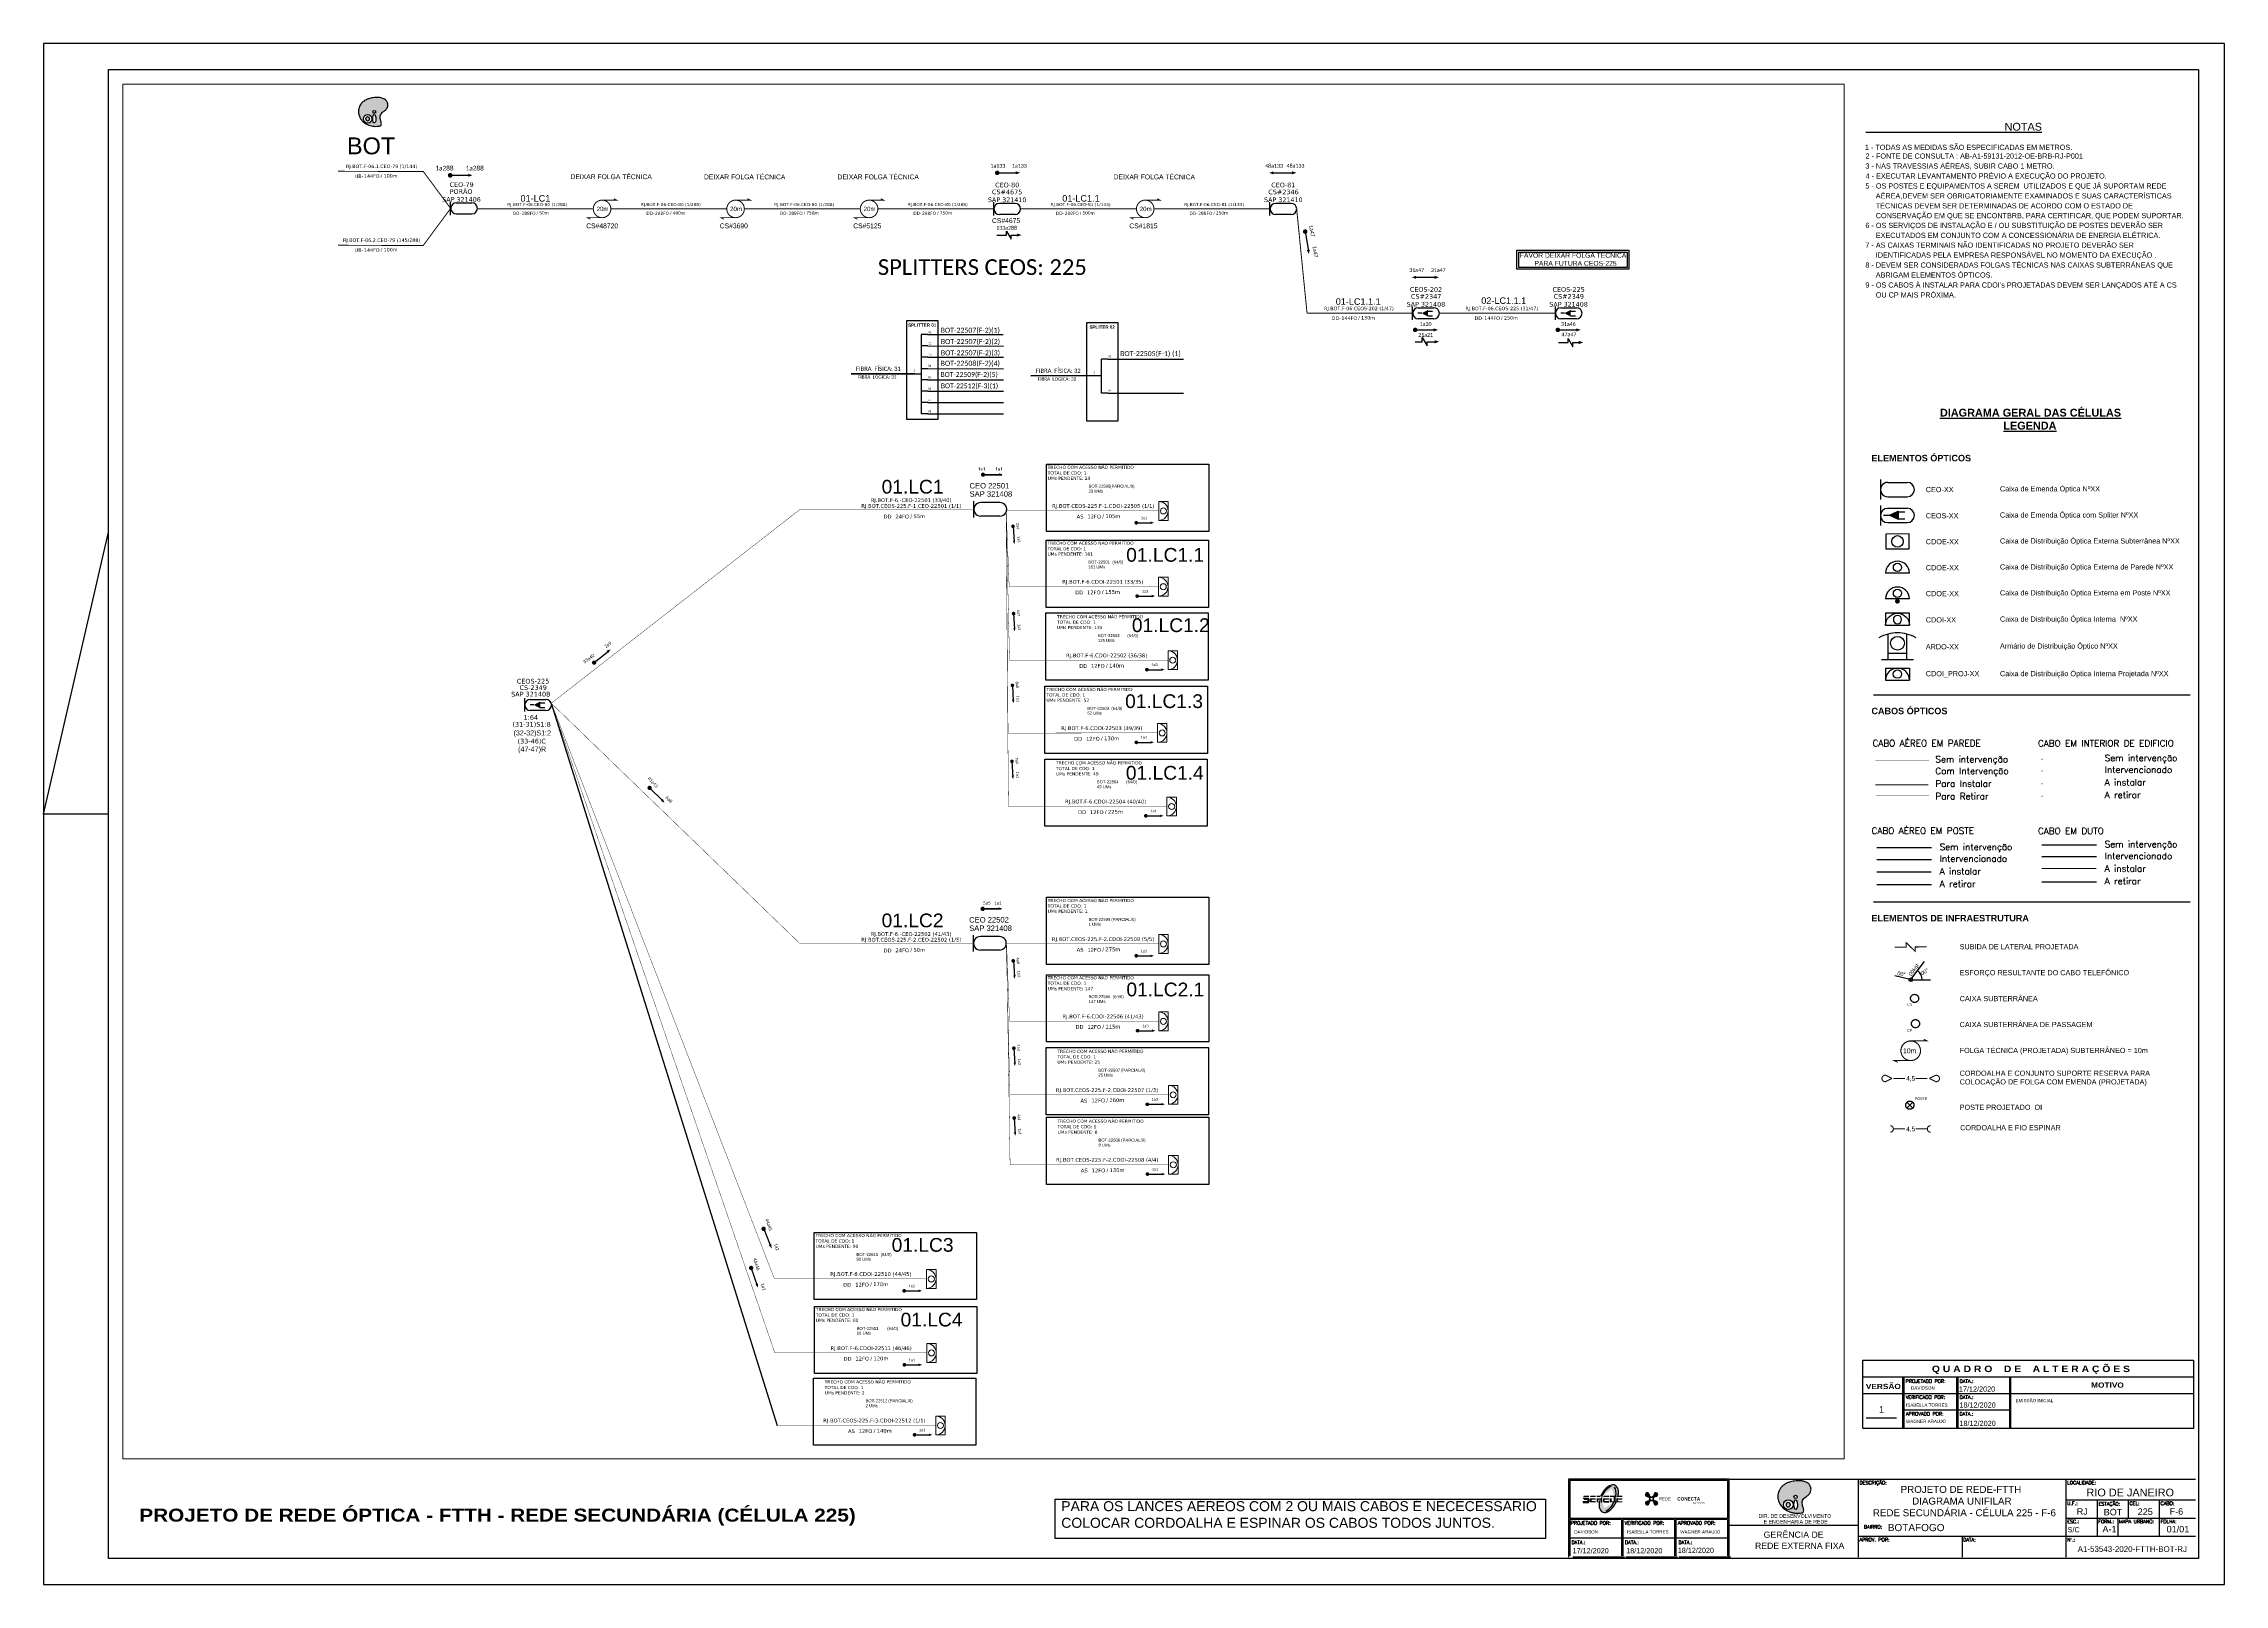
# Paper-space layout 'UN_CEOS_225' of a CAD drawing. Header units: millimetres. Extents: x 187 to 1028, y 115 to 709.
# The model-space entities are those that its viewports show. They can reach past a viewport. Long polylines and large blocks are cut down to what shows.
import ezdxf
from ezdxf.enums import TextEntityAlignment as Align

# ---------------------------------------------------------------- set-up
doc = ezdxf.new("R2010")
doc.units = ezdxf.units.MM
doc.header["$LTSCALE"] = 3
for name, pattern in [('ARILSUPP', [2.98, 1.42, -0.71, 0.14, -0.71]), ('DIVIDE', [1.25, 0.5, -0.25, 0, -0.25, 0, -0.25]), ('DOT', [0.25, 0, -0.25]), ('PHANTOM2', [1.25, 0.625, -0.125, 0.125, -0.125, 0.125, -0.125])]:
    doc.linetypes.add(name, pattern=pattern)
for name, color, linetype, lineweight in [("20.0-LEGENDA DOS CDO'S", 1, 'Continuous', 0), ('20.1-CDO_INTERIOR', 1, 'Continuous', 0), ('40.1-ETIQUETAS', 1, 'Continuous', 20)]:
    doc.layers.add(name, color=color, linetype=linetype, lineweight=lineweight)
for name, color, linetype in [('20.4-CEO', 1, 'Continuous'), ('20.4-CEOS', 1, 'Continuous'), ('20.5-CABO AÉREO', 1, 'Continuous'), ('30.4-Selo', 7, 'Continuous'), ('CAP a instalar', 1, 'Continuous'), ('CDO_INTERIOR', 1, 'Continuous'), ('CDO_POSTE', 1, 'Continuous'), ('CEO', 1, 'Continuous'), ('CEO1', 1, 'Continuous'), ('CEOS', 1, 'Continuous'), ('LC1', 3, 'Continuous'), ('SETA', 7, 'Continuous'), ('surveys', 252, 'Continuous'), ('surveys legendas', 7, 'Continuous'), ('texto', 255, 'Continuous'), ('Txtruas', 150, 'Continuous')]:
    doc.layers.add(name, color=color, linetype=linetype)
doc.styles.add('ADESK1', font='romans.shx')
doc.styles.add('ARIAL', font='arial.ttf')
doc.styles.add('HMS', font='ariblk.ttf', dxfattribs={"height": 0.17})
doc.styles.add('NORMOGRAFO', font='arial.ttf')
doc.styles.add('ROMANS', font='romans.shx')
doc.styles.add('siredit', font='verdana.ttf')
doc.styles.get("Standard").update_dxf_attribs({"font": 'arial.ttf'})
doc.linetypes.add('FENCELINE1', pattern='A,0.25,-0.1,[133,ltypeshp.shx,S=0.1,R=0,X=-0.1,Y=0],-0.1,1', length=1.45)

# ---------------------------------------------------------------- blocks, each defined once
blk = doc.blocks.new('PDO_PRD')
at = {"color": 1}
blk.add_line((2.5, 0), (-2.5, 0), dxfattribs=at)
blk.add_circle((0, 1.19), 0.862, dxfattribs=at)
blk.add_arc((0, 0), 2.5, 0, 180, dxfattribs=at)
blk = doc.blocks.new('PDO_PST')
at = {"color": 1}
blk.add_line((2.5, 0), (-2.5, 0), dxfattribs=at)
at = {"color": 1, "const_width": 0.5}
blk.add_lwpolyline([(-0.25, -0.46, 1), (0.25, -0.46, 1)], format="xyb", close=True, dxfattribs=at)
at = {"color": 1}
blk.add_circle((0, 1.19), 0.862, dxfattribs=at)
blk.add_arc((0, 0), 2.5, 0, 180, dxfattribs=at)
blk = doc.blocks.new('PDO_EDF')
at = {"color": 1}
for p, q in [((-2.5, 0), (-2.5, 2.5)), ((-2.5, 2.5), (2.5, 2.5)), ((2.5, 0), (-2.5, 0)), ((2.5, 2.5), (2.5, 0))]:
    blk.add_line(p, q, dxfattribs=at)
blk.add_circle((0, 1.19), 0.862, dxfattribs=at)
blk.add_arc((0, 0), 2.5, 0, 180, dxfattribs=at)
blk = doc.blocks.new('PDO_CVP')
at = {"color": 1}
blk.add_lwpolyline([(0, 1.62), (0, -1.62), (-4.72, -1.63), (-4.73, 1.61)], close=True, dxfattribs=at)
blk.add_circle((-2.36, -0.01), 1.21, dxfattribs=at)
blk = doc.blocks.new('A$C78986DF3')
at = {"layer": 'CEOS'}
blk.add_hatch(color=1, dxfattribs=at).paths.add_polyline_path([(0.0118, 0.23968), (0.00838, 0.23812), (0.0118, 0.23657)])
for p, q in [((0.0023, 0.1689), (0.12444, 0.1689)), ((0.0023, 0.08904), (0.12444, 0.08904))]:
    blk.add_line(p, q)
at = {"linetype": 'DOT', "ltscale": 0.1}
blk.add_line((0.06717, 0.14411), (0.08827, 0.14411), dxfattribs=at)
at = {"color": 5, "linetype": 'DOT', "ltscale": 0.1}
blk.add_line((0.06717, 0.13958), (0.08827, 0.13958), dxfattribs=at)
at = {"color": 1, "linetype": 'DOT', "ltscale": 0.1}
blk.add_line((0.06717, 0.13473), (0.08827, 0.13473), dxfattribs=at)
at = {"color": 3, "linetype": 'DOT', "ltscale": 0.1}
blk.add_line((0.06717, 0.12987), (0.08827, 0.12987), dxfattribs=at)
at = {"linetype": 'FENCELINE1', "ltscale": 0.05}
blk.add_line((0.00351, 0.10999), (0.02462, 0.10999), dxfattribs=at)
at = {"ltscale": 0.001}
blk.add_line((0.06717, 0.11107), (0.08827, 0.11107), dxfattribs=at)
at = {"color": 5, "linetype": 'FENCELINE1', "ltscale": 0.05}
blk.add_line((0.00351, 0.10546), (0.02462, 0.10546), dxfattribs=at)
at = {"color": 5, "ltscale": 0.001}
blk.add_line((0.06717, 0.10654), (0.08827, 0.10654), dxfattribs=at)
at = {"color": 3, "linetype": 'FENCELINE1', "ltscale": 0.05}
blk.add_line((0.00351, 0.09575), (0.02462, 0.09575), dxfattribs=at)
at = {"color": 3, "ltscale": 0.001}
blk.add_line((0.06717, 0.09683), (0.08827, 0.09683), dxfattribs=at)
at = {"color": 1}
for p, q in [((0.01591, 0.05924), (0.01044, 0.06051)), ((0.0161, 0.05958), (0.01712, 0.05857)), ((0.01711, 0.05958), (0.01611, 0.05857)), ((0.01732, 0.05907), (0.02421, 0.05907))]:
    blk.add_line(p, q, dxfattribs=at)
at = {"color": 1, "lineweight": -2}
blk.add_line((0.01704, 0.05964), (0.02188, 0.06604), dxfattribs=at)
at = {"color": 0, "linetype": 'DIVIDE', "ltscale": 0.05, "const_width": 0.00008}
blk.add_lwpolyline([(0.02365, 0.14357), (0.00301, 0.14357)], dxfattribs=at)
at = {"color": 5, "linetype": 'DIVIDE', "ltscale": 0.05, "const_width": 0.00008}
blk.add_lwpolyline([(0.02385, 0.13901), (0.00301, 0.13901)], dxfattribs=at)
at = {"color": 1, "linetype": 'DIVIDE', "ltscale": 0.05, "const_width": 0.0004}
blk.add_lwpolyline([(0.02345, 0.13425), (0.00301, 0.13425)], dxfattribs=at)
at = {"color": 3, "linetype": 'DIVIDE', "ltscale": 0.05, "const_width": 0.00008}
blk.add_lwpolyline([(0.0032, 0.13009), (0.02365, 0.13009)], dxfattribs=at)
at = {"color": 1, "linetype": 'Continuous', "lineweight": 40, "ltscale": 0.001, "const_width": 0.0004}
blk.add_lwpolyline([(0.06706, 0.10196), (0.08817, 0.10196)], dxfattribs=at)
at = {"color": 1, "linetype": 'FENCELINE1', "ltscale": 0.05, "const_width": 0.0005}
blk.add_lwpolyline([(0.00351, 0.10061), (0.02462, 0.10061)], dxfattribs=at)
at = {"color": 5, "linetype": 'DIVIDE', "const_width": 0.0004}
blk.add_lwpolyline([(0.02278, 0.07173), (0.01838, 0.07168), (0.01838, 0.06996), (0.01484, 0.07341), (0.01484, 0.07168), (0.01044, 0.07163)], dxfattribs=at)
at = {"color": 1, "const_width": 0.00042}
blk.add_lwpolyline([(0.01661, 0.03546, 1.000012), (0.01661, 0.0279, 0.999978)], format="xyb", close=True, dxfattribs=at)
at = {"color": 1, "const_width": 0.000394}
for points in [[(0.01661, 0.03546), (0.02291, 0.03546), (0.02165, 0.03609)], [(0.01661, 0.0279), (0.01031, 0.0279), (0.01157, 0.02727)]]:
    blk.add_lwpolyline(points, dxfattribs=at)
at = {"const_width": 0.0004}
for points in [[(0.00939, 0.021), (0.00701, 0.02221, 1.175638), (0.0069, 0.01977), (0.00939, 0.021)], [(0.02383, 0.02102), (0.02631, 0.01976, 1.175638), (0.02622, 0.0222), (0.02383, 0.02102)], [(0.0087, 0.00277, -1), (0.0087, 0.0003)], [(0.02425, 0.00278, 1), (0.02425, 0.00031)]]:
    blk.add_lwpolyline(points, format="xyb", dxfattribs=at)
for points in [[(0.00996, 0.021), (0.01446, 0.021)], [(0.01854, 0.02101), (0.02304, 0.02101)], [(0.00996, 0.00153), (0.01446, 0.00153)], [(0.01854, 0.00155), (0.02304, 0.00155)]]:
    blk.add_lwpolyline(points, dxfattribs=at)
at = {"color": 1, "linetype": 'PHANTOM2'}
for points in [[(0.0174, 0.01181), (0.01518, 0.0096)], [(0.0174, 0.0096), (0.01518, 0.01181)]]:
    blk.add_lwpolyline(points, dxfattribs=at)
at = {"color": 1}
blk.add_circle((0.01661, 0.05907), 0.000714, dxfattribs=at)
at = {"color": 5, "linetype": 'PHANTOM2'}
for centre in [(0.01811, 0.05187), (0.01846, 0.04212)]:
    blk.add_circle(centre, 0.00157, dxfattribs=at)
at = {"color": 1, "linetype": 'PHANTOM2'}
blk.add_circle((0.01629, 0.01071), 0.00157, dxfattribs=at)
at = {"color": 7, "lineweight": -2}
blk.add_arc((0.01661, 0.05908), 0.00441, 359.96377, 52.87661, dxfattribs=at)
at = {"layer": 'CDO_INTERIOR', "color": 8}
for p, q in [((0.0069, 0.1792), (0.0161, 0.1792)), ((0.0069, 0.1792), (0.0069, 0.1746)), ((0.0161, 0.1792), (0.0161, 0.1746)), ((0.0069, 0.1746), (0.0161, 0.1746))]:
    blk.add_line(p, q, dxfattribs=at)
blk.add_circle((0.0115, 0.1769), 0.00159, dxfattribs=at)
blk.add_arc((0.0115, 0.1746), 0.0046, 0.02759, 180.02759, dxfattribs=at)
at = {"layer": 'CEO', "color": 1}
for p, q in [((0.00497, 0.25191), (0.00496, 0.24417)), ((0.00773, 0.2508), (0.01527, 0.25079)), ((0.00773, 0.24527), (0.01527, 0.24527))]:
    blk.add_line(p, q, dxfattribs=at)
at = {"layer": 'CEO', "color": 1, "linetype": 'Continuous'}
for p, q in [((0.00792, 0.18502), (0.00792, 0.19235)), ((0.00792, 0.18257), (0.00792, 0.18502)), ((0.00792, 0.18502), (0.0115, 0.18502)), ((0.0115, 0.18502), (0.01509, 0.18502)), ((0.01509, 0.18502), (0.01509, 0.19235)), ((0.01509, 0.18257), (0.01509, 0.18502)), ((0.00536, 0.18257), (0.00792, 0.18257)), ((0.00792, 0.18257), (0.0115, 0.18257)), ((0.0115, 0.18257), (0.01509, 0.18257)), ((0.01509, 0.18257), (0.01765, 0.18257))]:
    blk.add_line(p, q, dxfattribs=at)
at = {"layer": 'CEO', "color": 1}
blk.add_circle((0.0115, 0.18878), 0.00267, dxfattribs=at)
for centre, start, end in [((0.00773, 0.24804), 89.95782, 269.95782), ((0.01527, 0.24803), 269.95782, 89.95782)]:
    blk.add_arc(centre, 0.00276, start, end, dxfattribs=at)
at = {"layer": 'CEO', "color": 1, "linetype": 'Continuous'}
for start, end in [(104.36291, 119.75415), (90, 104.36251), (75.63749, 90), (60.24585, 75.63709)]:
    blk.add_arc((0.0115, 0.17836), 0.01444, start, end, dxfattribs=at)
at = {"layer": 'CEOS', "color": 1}
for p, q in [((0.00496, 0.24191), (0.00497, 0.23417)), ((0.00617, 0.23811), (0.00838, 0.23812)), ((0.00772, 0.24081), (0.01526, 0.24082)), ((0.00774, 0.23528), (0.01528, 0.23529))]:
    blk.add_line(p, q, dxfattribs=at)
for points in [[(0.00838, 0.23812), (0.0118, 0.23968)], [(0.00838, 0.23812), (0.0118, 0.23657)], [(0.0118, 0.23968), (0.0118, 0.23657)], [(0.0118, 0.23946), (0.01439, 0.23947)], [(0.0118, 0.23679), (0.0144, 0.2368)]]:
    blk.add_lwpolyline(points, dxfattribs=at)
for centre, start, end in [((0.00773, 0.23804), 90.12295, 270.12295), ((0.01527, 0.23806), 270.12295, 90.12295)]:
    blk.add_arc(centre, 0.00276, start, end, dxfattribs=at)
at = {"layer": 'CDO_INTERIOR', "color": 1, "xscale": -0.001843199999999712, "yscale": 0.001843199999999712, "zscale": 0.0018431999999997}
blk.add_blockref('PDO_EDF', (0.0115, 0.19573), dxfattribs=at)
at = {"layer": 'CDO_POSTE', "color": 1, "xscale": 0.001843199999999712, "yscale": 0.001843199999999712, "zscale": 0.001843199999999712}
for name, p in [('PDO_PRD', (0.0115, 0.21585)), ('PDO_PST', (0.0115, 0.20585))]:
    blk.add_blockref(name, p, dxfattribs=at)
at = {"layer": 'CEO1', "color": 1, "xscale": 0.001843199999999712, "yscale": 0.001843199999999712, "zscale": 0.001843199999999712}
blk.add_blockref('PDO_CVP', (0.01586, 0.22806), dxfattribs=at)
at = {"color": 7, "lineweight": -2, "style": 'NORMOGRAFO'}
for s, rotation, p in [('00°', 348.19171, (0.01135, 0.0609, 0.10822)), ('00kgf', 52.99999, (0.01684, 0.06038, 0.10822)), ('00°', 32.49215, (0.02103, 0.06067, 0.10822))]:
    blk.add_text(s, height=0.0015, rotation=rotation, dxfattribs=at).set_placement(p)
at = {"color": 5, "style": 'ARIAL'}
for s, p in [('CS', (0.01526, 0.04902)), ('CP', (0.01526, 0.03902))]:
    blk.add_text(s, height=0.001, dxfattribs=at).set_placement(p)
at = {"color": 1}
blk.add_text('10m', height=0.00189, dxfattribs=at).set_placement((0.01364, 0.03074))
at = {"style": 'ARIAL'}
for p in [(0.01661, 0.021), (0.01661, 0.00154)]:
    blk.add_text('4,5', height=0.0018, dxfattribs=at).set_placement(p, align=Align.MIDDLE_CENTER)
at = {"color": 1, "style": 'ARIAL'}
blk.add_text('POSTE', height=0.001, dxfattribs=at).set_placement((0.01825, 0.01272))
at = {"linetype": 'ByBlock', "style": 'ARIAL'}
for s, insert, char_height, width, attachment_point in [('{\\fArial|b1|i0|c0|p34;\\H1.5x;\\L                       DIAGRAMA GERAL DAS CÉLULAS\\P                                            LEGENDA}', (0.00111, 0.27919), 0.002, 0.1232013, 1), ('{\\fArial|b1|i0|c0|p34;ELEMENTOS ÓPTICOS}', (0.00147, 0.26142), 0.0025, 0.1232013, 1), ('CEO-XX', (0.02244, 0.24803), 0.002, 0.0732268, 4), ('Caixa de Emenda Óptica NºXX', (0.05103, 0.24803), 0.002, 0.0732268, 4), ('CEOS-XX', (0.02244, 0.23795), 0.002, 0.0732268, 4), ('Caixa de Emenda Óptica com Spliter NºXX', (0.05103, 0.23795), 0.002, 0.0732268, 4), ('CDOE-XX', (0.02244, 0.22794), 0.002, 0.086699, 4), ('Caixa de Distribuição Óptica Externa Subterrânea NºXX', (0.05103, 0.22794), 0.002, 0.086699, 4), ('CDOE-XX', (0.02244, 0.21792), 0.002, 0.0806851, 4), ('Caixa de Distribuição Óptica Externa de Parede NºXX', (0.05103, 0.21792), 0.002, 0.0806851, 4), ('CDOE-XX', (0.02244, 0.20792), 0.002, 0.0732268, 4), ('Caixa de Distribuição Óptica Externa em Poste NºXX', (0.05103, 0.20792), 0.002, 0.0732268, 4), ('CDOI-XX', (0.02244, 0.19781), 0.002, 0.0732268, 4), ('Caixa de Distribuição Óptica Interna  NºXX', (0.05103, 0.19781), 0.002, 0.0732268, 4), ('ARDO-XX', (0.02244, 0.18743), 0.002, 0.0732268, 4), ('Armário de Distribuição Óptico NºXX', (0.05103, 0.18743), 0.002, 0.0732268, 4), ('CDOI_PROJ-XX', (0.02244, 0.17679), 0.002, 0.0793824, 4), ('Caixa de Distribuição Óptica Interna Projetada NºXX', (0.05103, 0.17679), 0.002, 0.0793824, 4), ('{\\fArial|b1|i0|c0|p34;CABOS ÓPTICOS}', (0.00147, 0.16392), 0.0025, 0.1232013, 1), ('\\pxql;{\\fArial|b1|i0|c0|p34;ELEMENTOS DE INFRAESTRUTURA}', (0.00147, 0.08406), 0.0025, 0.1232013, 1), ('SUBIDA DE LATERAL PROJETADA', (0.03549, 0.0728), 0.002, 0.0732268, 1), ('ESFORÇO RESULTANTE DO CABO TELEFÔNICO ', (0.03549, 0.0628), 0.002, 0.0732268, 1), ('CAIXA SUBTERRÂNEA', (0.03549, 0.0528), 0.002, 0.0732268, 1), ('CAIXA SUBTERRÂNEA DE PASSAGEM', (0.03549, 0.0428), 0.002, 0.0732268, 1), ('FOLGA TÉCNICA (PROJETADA) SUBTERRÂNEO = 10m', (0.03549, 0.0328), 0.002, 0.0919522, 1), ('CORDOALHA E CONJUNTO SUPORTE RESERVA PARA\\PCOLOCAÇÃO DE FOLGA COM EMENDA (PROJETADA)', (0.03549, 0.02403), 0.002, 0.0919522, 1), ('POSTE PROJETADO  OI', (0.03549, 0.0109), 0.002, 0.0732268, 1), ('CORDOALHA E FIO ESPINAR', (0.03567, 0.00303), 0.002, 0.0919522, 1)]:
    blk.add_mtext(s, dxfattribs=dict(at, insert=insert, char_height=char_height, width=width, attachment_point=attachment_point))
at = {"char_height": 0.002489, "attachment_point": 1, "style": 'ADESK1'}
for s, insert, width in [('CABO AÉREO EM PAREDE', (0.0019, 0.15149), 0.0551807), ('CABO EM INTERIOR DE EDIFICIO', (0.06569, 0.15146), 0.0653294), ('Sem intervenção', (0.02613, 0.14532), 0.0551807), ('Sem intervenção', (0.09142, 0.1458), 0.0551807), ('Com Intervenção', (0.02613, 0.14079), 0.0551807), ('Para Instalar', (0.02613, 0.13593), 0.0551807), ('A instalar', (0.09142, 0.13642), 0.0551807), ('Intervencionado', (0.09142, 0.14127), 0.0551807), ('Para Retirar', (0.02613, 0.13108), 0.0551807), ('A retirar', (0.09142, 0.13156), 0.0551807), ('CABO AÉREO EM POSTE', (0.00153, 0.11774), 0.0551807), ('Sem intervenção', (0.02777, 0.11152), 0.0551807), ('CABO EM DUTO', (0.06569, 0.11768), 0.0551807), ('Sem intervenção', (0.09142, 0.11258), 0.0551807), ('A instalar', (0.02777, 0.10213), 0.0551807), ('Intervencionado', (0.02777, 0.10699), 0.0551807), ('A instalar', (0.09142, 0.1032), 0.0551807), ('Intervencionado', (0.09142, 0.10805), 0.0551807), ('A retirar', (0.02777, 0.09728), 0.0551807), ('A retirar', (0.09142, 0.09834), 0.0551807)]:
    blk.add_mtext(s, dxfattribs=dict(at, insert=insert, width=width))
blk = doc.blocks.new('OI')
h = blk.add_hatch(color=40)
edge = h.paths.add_edge_path()
edge.add_spline(control_points=[(4.35, -0.67), (3.92, -0.99), (3.26, -1.5), (2.81, -2.59), (2.9, -3.5), (3.06, -4.27), (3.31, -4.85), (3.37, -5.39), (3.4, -5.88), (3.2, -6.4), (2.54, -6.61), (1.65, -6.63), (0.55, -6.67), (-0.56, -6.42), (-1.61, -6.14), (-2.77, -5.61), (-3.92, -4.77), (-4.89, -3.7), (-5.34, -2.65), (-5.6, -1.94), (-5.85, -0.96), (-5.71, 0.47), (-5.1, 2.02), (-4.14, 3.02), (-3.3, 3.61), (-2.37, 4.16), (-1.36, 4.44), (-0.56, 4.7), (0.79, 4.85), (2.24, 4.97), (3.79, 4.57), (4.67, 4.21), (5.44, 3.65), (5.76, 2.99), (6.03, 2.21), (6.01, 1.46), (5.72, 0.64), (5.31, 0.08), (4.88, -0.38), (4.51, -0.55), (4.35, -0.67)], knot_values=[0, 0, 0, 0, 1.60434, 2.417191, 3.427595, 4.282808, 4.776746, 5.304182, 5.888771, 6.258406, 6.858137, 7.79129, 8.986195, 10.124242, 11.187857, 12.242908, 13.953784, 15.414161, 16.515391, 17.349188, 17.675853, 19.552021, 21.515531, 22.568638, 23.63245, 24.621084, 25.782718, 26.745347, 27.142653, 29.870543, 31.004649, 31.921532, 32.709589, 33.801391, 34.042471, 35.192333, 35.971461, 36.628871, 37.254359, 37.836911, 37.836911, 37.836911, 37.836911], degree=3, periodic=0)
h.paths.add_polyline_path([(1.13, -0.87, -1), (-0.04, -0.87, -1)], flags=16)
edge = h.paths.add_edge_path(flags=16)
edge.add_ellipse((0.56, -3.59), major_axis=(-0.02, 1.71), ratio=0.361305, start_angle=0, end_angle=360)
h.paths.add_polyline_path([(-0.36, -3.62, -1), (-3.8, -3.62, -1)], flags=16)
edge = h.paths.add_edge_path(flags=0)
edge.add_ellipse((-2.08, -3.62), major_axis=(0, 0.885), ratio=0.758294, start_angle=0, end_angle=360)
at = {"color": 40}
for centre, radius in [((-2.08, -3.62), 1.72), ((0.54, -0.87), 0.587)]:
    blk.add_circle(centre, radius, dxfattribs=at)
blk.add_ellipse((-2.08, -3.62), major_axis=(0, 0.885), ratio=0.758294, start_param=-3.141592653589792, end_param=3.141592653589792, dxfattribs=at)
blk.add_ellipse((0.56, -3.59), major_axis=(-0.02, 1.71), ratio=0.361305, dxfattribs=at)
at = {"color": 40, "start_tangent": (-0.800898, -0.598801), "end_tangent": (-0.800898, -0.598801)}
blk.add_spline([(4.35, -0.67), (3.2, -1.78), (2.9, -2.54), (2.92, -3.55), (3.12, -4.38), (3.28, -4.85), (3.37, -5.37), (3.35, -5.95), (3.2, -6.29), (2.66, -6.55), (1.73, -6.63), (0.54, -6.62), (-0.58, -6.41), (-1.6, -6.11), (-2.56, -5.67), (-3.95, -4.67), (-4.89, -3.56), (-5.37, -2.56), (-5.64, -1.78), (-5.72, -1.46), (-5.63, 0.42), (-4.84, 2.22), (-4.13, 2.99), (-3.27, 3.62), (-2.4, 4.09), (-1.3, 4.47), (-0.37, 4.72), (0.02, 4.77), (2.75, 4.8), (3.85, 4.53), (4.69, 4.16), (5.31, 3.68), (5.85, 2.73), (5.93, 2.5), (5.94, 1.35), (5.67, 0.62), (5.29, 0.08), (4.84, -0.36), (4.35, -0.67)], degree=3, dxfattribs=at)
blk = doc.blocks.new('LOGOTIPO REDE CONECTA')
h = blk.add_hatch(color=40)
h.dxf.hatch_style = 1
h.paths.add_polyline_path([(2086.7, 1517.1), (2086.3, 1517.1, 0.924122), (2086.5, 1514, -0.371445), (2088.6, 1512.1, -0.414214), (2090, 1513.5, -0.416703), (2088, 1515.6, 0.373404)])
h.paths.add_polyline_path([(2095, 1515.4), (2095, 1515.7, 0.929009), (2092, 1515.6, -0.416703), (2090, 1513.5, -0.414214), (2091.4, 1512, -0.371445), (2093.5, 1514, 0.373557)])
h.paths.add_polyline_path([(2093.5, 1510.1, -0.416703), (2091.4, 1512.1, -0.414214), (2090, 1510.7, -0.371445), (2092, 1508.5, 0.924122), (2095, 1508.4), (2095, 1508.8, 0.373404)])
h.paths.add_polyline_path([(2090, 1510.7, -0.414214), (2088.6, 1512, -0.416703), (2086.5, 1510.1, 0.913444), (2086.3, 1507.1), (2086.7, 1507.1, 0.364971), (2088, 1508.5, -0.371445)])
at = {"color": 40}
for points in [[(2086.5, 1514, -0.370562), (2088.6, 1512.1)], [(2088, 1515.6, 0.416703), (2090, 1513.5)], [(2092, 1515.6, -0.416703), (2090, 1513.5)], [(2093.5, 1514, 0.370562), (2091.4, 1512)], [(2086.5, 1510.1, 0.416703), (2088.6, 1512)], [(2088, 1508.5, -0.370562), (2090, 1510.7)], [(2092, 1508.5, 0.370562), (2090, 1510.7)], [(2093.5, 1510.1, -0.416703), (2091.4, 1512.1)]]:
    blk.add_lwpolyline(points, format="xyb", dxfattribs=at)
blk.add_circle((2090, 1512.1), 1.4, dxfattribs=at)
for centre, start, end in [((2086.5, 1515.6), 1.6038, 267.7221), ((2093.5, 1515.5), 271.6274, 177.7457), ((2086.5, 1508.6), 92.3533, 358.4716), ((2093.5, 1508.6), 182.2779, 88.3962)]:
    blk.add_arc(centre, 1.51, start, end, dxfattribs=at)
at = {"width": 46.358, "attachment_point": 1}
for s, insert, char_height in [('{\\fBankGothic Md BT|b0|i0|c0|p34;REDE }', (2095.9, 1513.3), 2.5), ('{\\fBankGothic Md BT|b1|i0|c0|p34; CONECTA}', (2109.7, 1513.4), 2.7)]:
    blk.add_mtext(s, dxfattribs=dict(at, insert=insert, char_height=char_height))
at = {"color": 40, "insert": (2123.2, 1509.6), "char_height": 1.5, "width": 46.358, "attachment_point": 1}
blk.add_mtext('{\\fBankGothic Md BT|b0|i0|c0|p34;operações }', dxfattribs=at)
blk = doc.blocks.new('CEOS_RP_CT_DRT')
at = {"layer": '20.4-CEOS', "color": 0}
for p, q in [((-4.54, 1.19), (-1.19, 1.19)), ((-1.19, -1.19), (-4.54, -1.19))]:
    blk.add_line(p, q, dxfattribs=at)
for points in [[(-5.73, -1.43), (-5.73, 1.44)], [(-3.79, 0), (-4.59, 0)], [(-2.47, 0.48), (-1.45, 0.48)], [(-2.47, -0.52), (-1.45, -0.52)]]:
    blk.add_lwpolyline(points, dxfattribs=at)
blk.add_lwpolyline([(-3.79, 0, 0, 1.47, 0), (-2.41, 0, 1.47, 1.47, 0)], format="xyseb", dxfattribs=at)
for centre, start, end in [((-4.54, 0), 90, 270), ((-1.19, 0), 270, 90)]:
    blk.add_arc(centre, 1.19, start, end, dxfattribs=at)
at = {"layer": '20.4-CEOS', "color": 7, "style": 'siredit'}
for tag, p in [('Nº_DA_CEOS', (-2.86, 5.6)), ('LOCAL', (-2.86, 4.24)), ('SAP', (-2.86, 2.78)), ('RACIO_SPLITAGEM', (-2.86, -1.88)), ('FIBRAS_SPLITTER', (-2.86, -3.58)), ('RESERVA_FINAIS', (-2.86, -6.39)), ('FIBRAS_TOP_C', (-2.86, -5.08))]:
    blk.add_attdef(tag, text='', height=1.01, dxfattribs=at).set_placement(p, align=Align.TOP_CENTER)
blk = doc.blocks.new('A$C0CDF1BB7')
at = {"layer": 'Txtruas', "color": 1}
blk.add_line((9.78, 5.66), (2.58, 5.66), dxfattribs=at)
for points in [[(0, 0), (0.01, 6.19)], [(9.77, 0.52), (2.57, 0.52)]]:
    blk.add_lwpolyline(points, dxfattribs=at)
for centre, start, end in [((2.57, 3.09), 89.92108, 269.92248), ((9.78, 3.09), 269.92108, 89.92248)]:
    blk.add_arc(centre, 2.57, start, end, dxfattribs=at)
blk = doc.blocks.new('ETIQUETA_RS5F')
at = {"layer": '40.1-ETIQUETAS', "color": 0, "style": 'siredit'}
blk.add_text('/', height=1.5, dxfattribs=at).set_placement((1.55, -1.95), align=Align.MIDDLE_RIGHT)
for tag, p in [('ETIQUETA_R_SECUNDARIA', (1.18, 2.1)), ('ETIQUETA_R_PRIMARIA', (1.18, 4.1)), ('F_ATIVAS/F_MORTAS', (1.11, -4.24))]:
    blk.add_attdef(tag, text='', height=1.5, dxfattribs=at).set_placement(p, align=Align.MIDDLE_CENTER)
for tag, p in [('TIPO_CABO', (-6.62, -2.12)), ('CAP_CABO', (0.37, -2.09))]:
    blk.add_attdef(tag, text='', height=1.5, dxfattribs=at).set_placement(p, align=Align.MIDDLE_RIGHT)
for tag, p in [('FUSÃO_1', (0.82, -8.39)), ('FUSÃO_2', (0.82, -10.6)), ('FUSÃO_3', (0.82, -12.93)), ('FUSÃO_4', (0.82, -15.14)), ('FUSÃO_5', (0.82, -17.16))]:
    blk.add_attdef(tag, text='', height=1.5, dxfattribs=at).set_placement(p, align=Align.CENTER)
blk.add_attdef('METROS', text='', height=1.5, dxfattribs=at).set_placement((2.11, -1.95), align=Align.MIDDLE_LEFT)
blk = doc.blocks.new('CDOI_INT')
at = {"layer": '20.1-CDO_INTERIOR', "color": 0, "lineweight": 18}
blk.add_lwpolyline([(4.25, -4.25), (4.25, 4.25), (0, 4.25), (0, -4.25)], close=True, dxfattribs=at)
blk.add_circle((2.12, 0), 1.36, dxfattribs=at)
blk.add_arc((0, 0), 4.25, 270, 90, dxfattribs=at)
at = {"layer": "20.0-LEGENDA DOS CDO'S", "color": 0, "style": 'ARIAL'}
for tag, p in [('CDO_N', (-0.08, 10.38)), ('SPLITER_1', (21.18, 10.38)), ('SPLITER_2', (21.19, 8.68)), ('SAP', (-0.08, 6.23)), ('SURVEY', (-0.08, 8.2)), ('1:XX', (5.94, -2.22)), ('UMS', (5.94, -4.24))]:
    blk.add_attdef(tag, p, '', height=1.36, dxfattribs=at)
blk.add_attdef('FIBRAS_UTILIZADAS', text='', height=1.36, dxfattribs=at).set_placement((15.34, 10.38), align=Align.CENTER)

msp = doc.modelspace()

# ---------------------------------------------------------------- linework, layer by layer
at = {"color": 7, "linetype": 'Continuous'}
for p, q in [((1061.6, -341.1), (1061.6, -384.5)), ((1065.1, -341.1), (1061.6, -341.1)), ((1065.3, -347.3), (1061.8, -347.3)), ((1065.3, -353.5), (1061.8, -353.5)), ((1160.1, -354.6), (1160.1, -373.1)), ((1163.8, -354.6), (1160.3, -354.6)), ((1058, -362.5), (1061.6, -362.5)), ((1065.3, -359.8), (1061.8, -359.8)), ((1065.3, -365.9), (1061.8, -365.9)), ((1156.4, -363.5), (1160.1, -363.5)), ((1065.3, -372.1), (1061.8, -372.1)), ((1065.3, -378.3), (1061.8, -378.3)), ((1163.8, -373.1), (1160.3, -373.1)), ((1065.3, -384.5), (1061.8, -384.5))]:
    msp.add_line(p, q, dxfattribs=at)
at = {"color": 10, "linetype": 'Continuous'}
for p, q in [((1065.1, -341.1), (1106.5, -341.1)), ((1065.3, -347.3), (1106.7, -347.4)), ((1065.3, -353.5), (1106.7, -353.5)), ((1163.8, -354.6), (1205.2, -354.6)), ((1065.3, -359.7), (1106.7, -359.8)), ((1065.3, -365.9), (1106.7, -365.9)), ((1065.3, -372.1), (1106.7, -372.1)), ((1065.3, -378.3), (1106.7, -378.3)), ((1163.8, -373.1), (1205.2, -373.1)), ((1065.3, -384.5), (1106.7, -384.5))]:
    msp.add_line(p, q, dxfattribs=at)
at = {"color": 1, "linetype": 'Continuous', "lineweight": 60}
for p, q in [((1058, -362.5), (1023.2, -362.6)), ((1156.4, -363.5), (1121.7, -363.7))]:
    msp.add_line(p, q, dxfattribs=at)
at = {"color": 7, "const_width": 1.27}
for points in [[(803.1, -253.9, 1), (804.4, -253.9, 1)], [(1102.7, -252.6, 1), (1103.9, -252.5, 1)], [(1331.5, -338.5, 1), (1332.7, -338.5, 1)], [(1409.6, -338.5, 1), (1410.8, -338.5, 1)]]:
    msp.add_lwpolyline(points, format="xyb", close=True, dxfattribs=at)
at = {"color": 7}
for points in [[(1103.3, -252.6), (1113.4, -252.6)], [(1254.5, -252.6), (1264.7, -252.6)], [(1108.3, -286.6), (1108.3, -284.4), (1110.9, -288.8), (1110.9, -286.6)], [(1332.6, -309.7), (1342.8, -309.7)], [(1332.1, -338.5), (1342.2, -338.5)], [(1336, -345), (1336, -342.7), (1338.7, -347.2), (1338.7, -345)], [(1410.2, -338.5), (1420.3, -338.5)], [(1415.8, -345.4), (1415.8, -343.2), (1418.5, -347.7), (1418.5, -345.4)]]:
    msp.add_lwpolyline(points, dxfattribs=at)
at = {"color": 1, "const_width": 0.533}
for points in [[(886.9, -267.5, 1.000012), (886.9, -277.1, 0.999978)], [(960, -267.5, 1.000012), (960, -277.1, 0.999978)], [(1033.1, -267.5, 1.000012), (1033.1, -277.1, 0.999978)], [(1184.3, -267.5, 1.000012), (1184.3, -277.1, 0.999978)]]:
    msp.add_lwpolyline(points, format="xyb", close=True, dxfattribs=at)
at = {"color": 1, "const_width": 0.5}
for points in [[(886.9, -267.5), (894.9, -267.5), (893.3, -266.7)], [(960, -267.5), (968, -267.5), (966.4, -266.7)], [(1033.1, -267.5), (1041.1, -267.5), (1039.5, -266.7)], [(1184.3, -267.5), (1192.3, -267.5), (1190.7, -266.7)], [(886.9, -277.1), (878.9, -277.1), (880.5, -277.9)], [(960, -277.1), (952, -277.1), (953.6, -277.9)], [(1033.1, -277.1), (1025.1, -277.1), (1026.7, -277.9)], [(1184.3, -277.1), (1176.3, -277.1), (1177.9, -277.9)]]:
    msp.add_lwpolyline(points, dxfattribs=at)
at = {"color": 0, "const_width": 1.27}
msp.add_lwpolyline([(1271.8, -284.1, 1), (1272, -285.3, 1)], format="xyb", close=True, dxfattribs=at)
at = {"color": 3, "ltscale": 9e-07}
for points in [[(1387.8, -294.9), (1449.1, -294.9), (1449.1, -305.3), (1387.8, -305.3)], [(1388.8, -295.9), (1448.1, -295.9), (1448.1, -304.3), (1388.8, -304.3)]]:
    msp.add_lwpolyline(points, close=True, dxfattribs=at)
at = {"color": 7}
for points in [[(1053.6, -387.3), (1070.9, -387.3), (1070.9, -333.6), (1053.6, -333.6)], [(1152.1, -388.3), (1169.4, -388.3), (1169.4, -334.7), (1152.1, -334.7)]]:
    msp.add_lwpolyline(points, close=True, dxfattribs=at)
for points, const_width in [([(1095.5, -417.2, 1), (1095.5, -418.3, 1)], 1.17), ([(1111.9, -445.5, 1), (1111.9, -446.5, 1)], 1), ([(1178.9, -444.1, 1), (1179.9, -444.1, 1)], 1), ([(1179.4, -484.2, 1), (1180.4, -484.2, 1)], 1), ([(1112.2, -493.3, 1), (1112.3, -494.3, 1)], 1), ([(882.1, -521, 1), (883, -520.3, 1)], 1.18), ([(1184.7, -524.5, 1), (1185.7, -524.5, 1)], 1), ([(1111.5, -532.6, 1), (1111.6, -533.6, 1)], 1), ([(1178.9, -564.3, 1), (1179.9, -564.3, 1)], 1), ([(1111.3, -574.2, 1), (1111.4, -575.2, 1)], 1), ([(912.5, -588.8, 1), (913.4, -589.6, 1)], 1.18), ([(1184.1, -604.5, 1), (1185.1, -604.5, 1)], 1), ([(1095.3, -654.8, 1), (1095.3, -656, 1)], 1.17), ([(1178.9, -681.1, 1), (1179.9, -681.1, 1)], 1), ([(1112, -683.4, 1), (1112.1, -684.4, 1)], 1), ([(1179.6, -722.1, 1), (1180.6, -722.1, 1)], 1), ([(1112.4, -731.2, 1), (1112.4, -732.2, 1)], 1), ([(1184.9, -762.4, 1), (1185.9, -762.4, 1)], 1), ([(1112.5, -769.4, 1), (1112.6, -770.4, 1)], 1), ([(1185, -800.6, 1), (1186, -800.6, 1)], 1), ([(975.1, -830, 1), (975.6, -831.1, 1)], 1.18), ([(968.3, -851.4, 1), (968.7, -852.5, 1)], 1.18), ([(1051.8, -864.5, 1), (1052.8, -864.5, 1)], 1), ([(1051.9, -905, 1), (1052.9, -905, 1)], 1), ([(1057.5, -943.3, 1), (1058.5, -943.3, 1)], 1)]:
    msp.add_lwpolyline(points, format="xyb", close=True, dxfattribs=dict(const_width=const_width))
at = {"color": 3}
for points in [[(1130.2, -412.1), (1219.1, -412.1), (1219.1, -448.9), (1130.2, -448.9)], [(1130, -453.6), (1218.9, -453.6), (1218.9, -490.4), (1130, -490.4)], [(1129.8, -493.4), (1218.8, -493.4), (1218.8, -530.2), (1129.8, -530.2)], [(1129.4, -533.6), (1218.3, -533.6), (1218.3, -570.4), (1129.4, -570.4)], [(1129.3, -573.5), (1218.2, -573.5), (1218.2, -610.2), (1129.3, -610.2)], [(1130.2, -649.1), (1219.1, -649.1), (1219.1, -685.9), (1130.2, -685.9)], [(1130.2, -691.5), (1219.1, -691.5), (1219.1, -728.2), (1130.2, -728.2)], [(1130, -731.3), (1218.9, -731.3), (1218.9, -768.1), (1130, -768.1)], [(1130.2, -769.5), (1219.1, -769.5), (1219.1, -806.3), (1130.2, -806.3)], [(1003, -832.5), (1091.9, -832.5), (1091.9, -869.3), (1003, -869.3)], [(1003.2, -873), (1092.1, -873), (1092.1, -909.8), (1003.2, -909.8)], [(1002.7, -912.3), (1091.6, -912.3), (1091.6, -949), (1002.7, -949)]]:
    msp.add_lwpolyline(points, close=True, dxfattribs=at)
at = {"linetype": 'Continuous'}
msp.add_lwpolyline([(859.2, -543.3), (982.8, -938.2)], dxfattribs=at)
at = {"layer": '20.4-CEO'}
for p, q in [((807.1, -269), (815.6, -269)), ((815.6, -275.1), (807.1, -275.1))]:
    msp.add_line(p, q, dxfattribs=at)
at = {"layer": '20.4-CEO', "const_width": 0.508}
for points in [[(742.4, -251.7), (789, -251.8), (804, -272)], [(742.4, -292.2), (789, -292.3), (804, -272)]]:
    msp.add_lwpolyline(points, dxfattribs=at)
at = {"layer": '20.4-CEO'}
msp.add_lwpolyline([(804, -275.7), (804, -268.4)], dxfattribs=at)
for centre, start, end in [((807.1, -272), 90, 270), ((815.6, -272), 270, 90)]:
    msp.add_arc(centre, 3.04, start, end, dxfattribs=at)
at = {"layer": '20.4-CEOS', "color": 1}
for p, q in [((1104.5, -269.2), (1113, -269.2)), ((1255.7, -269.2), (1264.2, -269.2)), ((1113, -275.3), (1104.5, -275.3)), ((1264.2, -275.3), (1255.7, -275.3)), ((1333.8, -326.4), (1342.3, -326.4)), ((1342.3, -332.5), (1333.8, -332.5))]:
    msp.add_line(p, q, dxfattribs=at)
at = {"layer": '20.4-CEOS', "color": 8}
for p, q in [((1411.9, -326.4), (1420.4, -326.4)), ((1420.4, -332.5), (1411.9, -332.5))]:
    msp.add_line(p, q, dxfattribs=at)
at = {"layer": '20.4-CEOS', "color": 1}
for points in [[(1101.4, -275.9), (1101.4, -268.6)], [(1252.6, -275.9), (1252.6, -268.6)], [(1330.7, -333.1), (1330.7, -325.8)], [(1335.7, -329.4), (1333.6, -329.4)], [(1339.1, -328.2), (1341.6, -328.2)], [(1339.1, -330.8), (1341.6, -330.8)]]:
    msp.add_lwpolyline(points, dxfattribs=at)
msp.add_lwpolyline([(1335.7, -329.4, 0, 3.75, 0), (1339.2, -329.4, 3.75, 3.75, 0)], format="xyseb", dxfattribs=at)
at = {"layer": '20.4-CEOS', "color": 8}
for points in [[(1408.9, -333.1), (1408.9, -325.8)], [(1413.8, -329.4), (1411.8, -329.4)], [(1417.2, -328.2), (1419.8, -328.2)], [(1417.2, -330.8), (1419.8, -330.8)]]:
    msp.add_lwpolyline(points, dxfattribs=at)
msp.add_lwpolyline([(1413.8, -329.4, 0, 3.75, 0), (1417.3, -329.4, 3.75, 3.75, 0)], format="xyseb", dxfattribs=at)
at = {"layer": '20.4-CEOS', "color": 1}
for centre, start, end in [((1104.5, -272.3), 90, 270), ((1113, -272.3), 270, 90), ((1255.7, -272.3), 90, 270), ((1264.2, -272.3), 270, 90), ((1333.8, -329.4), 90, 270), ((1342.3, -329.4), 270, 90)]:
    msp.add_arc(centre, 3.04, start, end, dxfattribs=at)
at = {"layer": '20.4-CEOS', "color": 8}
for centre, start, end in [((1411.9, -329.4), 90, 270), ((1420.4, -329.4), 270, 90)]:
    msp.add_arc(centre, 3.04, start, end, dxfattribs=at)
at = {"layer": '20.5-CABO AÉREO', "ltscale": 8, "const_width": 0.508}
for points in [[(818.6, -272.3), (882.1, -272.3)], [(891.7, -272.3), (955.2, -272.3)], [(964.8, -272.3), (1028.3, -272.3)], [(1037.9, -272.3), (1101.4, -272.3)], [(1116, -272.3), (1179.5, -272.3)], [(1189.1, -272.3), (1252.6, -272.3)], [(1345.4, -329.4), (1408.9, -329.4)]]:
    msp.add_lwpolyline(points, dxfattribs=at)
at = {"layer": '20.5-CABO AÉREO', "color": 1, "ltscale": 8, "const_width": 0.508}
for points in [[(1267.2, -272.3), (1272.9, -329.4)], [(1272.9, -329.4), (1330.7, -329.4)]]:
    msp.add_lwpolyline(points, dxfattribs=at)
at = {"layer": 'CAP a instalar', "color": 1, "ltscale": 5, "const_width": 0.2}
for points in [[(995.1, -436.9), (859.2, -542.8)], [(995.1, -436.9), (1030.7, -436.9)], [(1030.7, -436.9), (1090.5, -436.9)], [(1108.1, -438.3), (1110, -519.3)], [(1109.2, -559.2), (1108.1, -438.3)], [(1108.1, -438.3), (1109.4, -599.4)], [(1108.2, -438), (1109.8, -479.1)], [(1109.8, -479.1), (1191.6, -479.1)], [(1110, -519.3), (1196.8, -519.3)], [(859.2, -543), (995.1, -674.3)], [(859.2, -543), (981.3, -858)], [(859.2, -543), (981.5, -898.5)], [(1109.2, -559.2), (1191, -559.1)], [(1109.4, -599.4), (1196.2, -599.4)], [(995.1, -674.3), (1030.7, -674.3)], [(1030.7, -674.3), (1090.5, -674.3)], [(1108.4, -675), (1110, -717)], [(1110, -717), (1191.7, -717)], [(981.4, -858), (1064.6, -858)], [(981.5, -898.5), (1064.7, -898.5)]]:
    msp.add_lwpolyline(points, dxfattribs=at)
at = {"layer": 'CAP a instalar', "color": 8, "ltscale": 5, "const_width": 0.2}
for points in [[(1108.5, -437.6), (1191.7, -437.6)], [(1108.2, -674.9), (1110.2, -757.2)], [(1108.4, -675), (1110.3, -795.5)], [(1108.5, -674.6), (1191.7, -674.6)], [(1110.2, -757.2), (1197, -757.2)], [(1110.3, -795.5), (1197.1, -795.5)], [(982.8, -938.2), (1069.6, -938.2)]]:
    msp.add_lwpolyline(points, dxfattribs=at)
at = {"layer": 'SETA', "color": 7}
for points in [[(803.8, -253.9), (814.8, -253.9)], [(1103, -286.6), (1108.3, -286.6)], [(1110.9, -286.6), (1115, -286.6)], [(1332.1, -345), (1336, -345)], [(1338.7, -345), (1342.7, -345)], [(1410.5, -345.4), (1415.8, -345.4)], [(1418.5, -345.4), (1422.5, -345.4)]]:
    msp.add_lwpolyline(points, dxfattribs=at)
at = {"layer": 'SETA', "color": 0}
msp.add_lwpolyline([(1271.9, -284.7), (1273.6, -295.5)], dxfattribs=at)
at = {"layer": 'SETA'}
for points in [[(1095.5, -417.8), (1105.7, -417.8)], [(1105.7, -417.8), (1095.5, -417.8)], [(1111.9, -446), (1112.5, -454.6)], [(1179.4, -444.1), (1188, -444.1)], [(1179.9, -484.2), (1188.5, -484.2)], [(1112.2, -493.8), (1112.7, -502.4)], [(882.6, -520.6), (890.5, -514.3)], [(1185.2, -524.5), (1193.8, -524.5)], [(1111.6, -533.1), (1112, -541.7)], [(1179.4, -564.3), (1188, -564.3)], [(1111.3, -574.7), (1111.8, -583.3)], [(912.9, -589.2), (920.2, -596.3)], [(1184.6, -604.5), (1193.2, -604.5)], [(1095.3, -655.4), (1105.5, -655.4)], [(1105.5, -655.4), (1095.3, -655.4)], [(1112.1, -683.9), (1112.7, -692.5)], [(1179.4, -681.1), (1188, -681.1)], [(1180.1, -722.1), (1188.7, -722.1)], [(1112.4, -731.7), (1112.9, -740.2)], [(1185.4, -762.4), (1194, -762.4)], [(1112.5, -769.9), (1113, -778.5)], [(1185.5, -800.6), (1194.1, -800.6)], [(975.4, -830.5), (979.1, -839.9)], [(968.5, -852), (971.9, -861.6)], [(1052.3, -864.5), (1060.8, -864.5)], [(1052.4, -905), (1061, -905)], [(1058, -943.3), (1066.6, -943.3)]]:
    msp.add_lwpolyline(points, dxfattribs=at)
at = {"layer": 'SETA', "color": 7}
for points in [[(813.6, -253), (815.9, -253.9), (813.6, -254.7)], [(1113.4, -251.7), (1115.8, -252.5), (1113.5, -253.4)], [(1254.5, -253.4), (1252.2, -252.6), (1254.5, -251.7)], [(1264.6, -251.7), (1267, -252.5), (1264.7, -253.4)], [(1114, -285.7), (1116.6, -286.6), (1114, -287.5)], [(1332.6, -310.6), (1330.3, -309.7), (1332.6, -308.9)], [(1342.8, -308.9), (1345.1, -309.7), (1342.8, -310.6)], [(1342.2, -337.7), (1344.6, -338.5), (1342.2, -339.4)], [(1342.7, -344.1), (1345.3, -345), (1342.7, -345.9)], [(1420.3, -337.7), (1422.7, -338.5), (1420.3, -339.4)], [(1421.6, -344.5), (1424.1, -345.4), (1421.6, -346.3)]]:
    msp.add_solid(points, dxfattribs=at)
at = {"layer": 'SETA', "color": 0}
msp.add_solid([(1274.4, -294.5), (1273.9, -296.9), (1272.7, -294.8)], dxfattribs=at)
at = {"layer": 'SETA'}
for points in [[(1096.3, -417), (1094.2, -417.8), (1096.3, -418.6)], [(1104.3, -417), (1106.1, -417.7), (1104.3, -418.3)], [(1187.3, -443.4), (1189.2, -444.1), (1187.3, -444.7)], [(1113.1, -453.9), (1112.6, -455.8), (1111.8, -454)], [(1187.9, -483.5), (1189.7, -484.2), (1187.9, -484.9)], [(889.4, -514.1), (891.5, -513.4), (890.3, -515.4)], [(1113.3, -501.6), (1112.8, -503.5), (1112, -501.7)], [(1193.1, -523.8), (1194.9, -524.4), (1193.1, -525.1)], [(1112.7, -541), (1112.1, -542.8), (1111.3, -541)], [(1187.3, -563.6), (1189.1, -564.3), (1187.3, -564.9)], [(1112.4, -582.6), (1111.9, -584.4), (1111.1, -582.6)], [(920.2, -595.2), (921.1, -597.3), (919.1, -596.3)], [(1192.5, -603.8), (1194.3, -604.5), (1192.5, -605.2)], [(1096.1, -654.6), (1094, -655.4), (1096.1, -656.2)], [(1104, -654.6), (1105.9, -655.3), (1104, -656)], [(1187.3, -680.5), (1189.1, -681.1), (1187.3, -681.8)], [(1113.3, -691.8), (1112.7, -693.6), (1112, -691.9)], [(1188, -721.4), (1189.9, -722.1), (1188, -722.8)], [(1113.5, -739.5), (1112.9, -741.4), (1112.2, -739.6)], [(1193.3, -761.7), (1195.1, -762.3), (1193.3, -763)], [(1113.6, -777.8), (1113.1, -779.6), (1112.3, -777.8)], [(1193.4, -799.9), (1195.2, -800.6), (1193.4, -801.3)], [(979.6, -838.9), (979.7, -841.2), (978.1, -839.5)], [(972.3, -860.5), (972.3, -862.8), (970.9, -861.1)], [(1060.2, -863.8), (1062, -864.5), (1060.2, -865.2)], [(1060.3, -904.3), (1062.1, -905), (1060.3, -905.7)], [(1065.9, -942.6), (1067.7, -943.3), (1065.9, -944)]]:
    msp.add_solid(points, dxfattribs=at)

# ---------------------------------------------------------------- block references
at = {"color": 7, "xscale": 1.371979457997488, "yscale": 1.371979437443624, "zscale": 1.371979444955437, "rotation": 0.1532885625447551}
msp.add_blockref('OI', (761.4, -218), dxfattribs=at)
at = {"layer": '20.4-CEOS'}
ref = msp.add_blockref('CEOS_RP_CT_DRT', (859.2, -543.8), dxfattribs=dict(at, xscale=2.554695942186299, yscale=2.554695942186299, zscale=2.554695942186299))
ref.add_attrib('Nº_DA_CEOS', 'CEOS-225', dxfattribs={"color": 7, "height": 2.58, "style": 'siredit'}).set_placement((849.1, -529.5), align=Align.TOP_CENTER)
ref.add_attrib('LOCAL', 'CS-2349', dxfattribs={"color": 7, "height": 2.58, "style": 'siredit'}).set_placement((849.2, -533), align=Align.TOP_CENTER)
ref.add_attrib('SAP', 'SAP 321408', dxfattribs={"color": 7, "height": 2.58, "style": 'siredit'}).set_placement((847.8, -536.6), align=Align.TOP_CENTER)
ref.add_attrib('RACIO_SPLITAGEM', '1:64', dxfattribs={"color": 7, "height": 2.58, "style": 'siredit'}).set_placement((847.9, -549.3), align=Align.TOP_CENTER)
ref.add_attrib('FIBRAS_SPLITTER', '(31-31)S1:8', dxfattribs={"color": 7, "height": 2.579, "style": 'siredit'}).set_placement((848.3, -553.1), align=Align.TOP_CENTER)
ref.add_attrib('RESERVA_FINAIS', '(33-46)C', dxfattribs={"color": 7, "height": 2.58, "style": 'siredit'}).set_placement((848.4, -562.3), align=Align.TOP_CENTER)
at = {"layer": '40.1-ETIQUETAS', "color": 7}
ref = msp.add_blockref('ETIQUETA_RS5F', (764.6, -251.7), dxfattribs=dict(at, xscale=1.27, yscale=1.27, zscale=1.27))
ref.add_attrib('ETIQUETA_R_SECUNDARIA', 'RJ.BOT.F-06.1.CEO-79 (1/144)', dxfattribs={"color": 0, "height": 1.905, "style": 'siredit'}).set_placement((766.2, -249), align=Align.MIDDLE_CENTER)
ref.add_attrib('TIPO_CABO', 'UB-', dxfattribs={"color": 0, "height": 1.91, "style": 'siredit'}).set_placement((756.2, -254.4), align=Align.MIDDLE_RIGHT)
ref.add_attrib('CAP_CABO', '144FO', dxfattribs={"color": 0, "height": 1.91, "style": 'siredit'}).set_placement((765.1, -254.3), align=Align.MIDDLE_RIGHT)
ref.add_attrib('METROS', '100m', dxfattribs={"color": 0, "height": 1.91, "style": 'siredit'}).set_placement((767.3, -254.2), align=Align.MIDDLE_LEFT)
at = {"layer": '40.1-ETIQUETAS'}
ref = msp.add_blockref('ETIQUETA_RS5F', (850.1, -272.3), dxfattribs=dict(at, xscale=1.143000000000007, yscale=1.142999999999971, zscale=1.143))
ref.add_attrib('ETIQUETA_R_SECUNDARIA', 'RJ.BOT.F-06.CEO-80 (1/288)', dxfattribs={"color": 0, "height": 1.714, "style": 'siredit'}).set_placement((851.4, -269.9), align=Align.MIDDLE_CENTER)
ref.add_attrib('TIPO_CABO', 'DD-', dxfattribs={"color": 0, "height": 1.71, "style": 'siredit'}).set_placement((842.5, -274.7), align=Align.MIDDLE_RIGHT)
ref.add_attrib('CAP_CABO', '288FO', dxfattribs={"color": 0, "height": 1.71, "style": 'siredit'}).set_placement((850.5, -274.7), align=Align.MIDDLE_RIGHT)
ref.add_attrib('METROS', '50m', dxfattribs={"color": 0, "height": 1.71, "style": 'siredit'}).set_placement((852.5, -274.5), align=Align.MIDDLE_LEFT)
ref = msp.add_blockref('ETIQUETA_RS5F', (923.2, -272.3), dxfattribs=dict(at, xscale=1.143000000000007, yscale=1.142999999999971, zscale=1.143))
ref.add_attrib('ETIQUETA_R_SECUNDARIA', 'RJ.BOT.F-06.CEO-80 (1/288)', dxfattribs={"color": 0, "height": 1.714, "style": 'siredit'}).set_placement((924.5, -269.9), align=Align.MIDDLE_CENTER)
ref.add_attrib('TIPO_CABO', 'DD-', dxfattribs={"color": 0, "height": 1.71, "style": 'siredit'}).set_placement((915.6, -274.7), align=Align.MIDDLE_RIGHT)
ref.add_attrib('CAP_CABO', '288FO', dxfattribs={"color": 0, "height": 1.71, "style": 'siredit'}).set_placement((923.6, -274.7), align=Align.MIDDLE_RIGHT)
ref.add_attrib('METROS', '400m', dxfattribs={"color": 0, "height": 1.71, "style": 'siredit'}).set_placement((925.6, -274.5), align=Align.MIDDLE_LEFT)
ref = msp.add_blockref('ETIQUETA_RS5F', (996.3, -272.3), dxfattribs=dict(at, xscale=1.143000000000007, yscale=1.142999999999971, zscale=1.143))
ref.add_attrib('ETIQUETA_R_SECUNDARIA', 'RJ.BOT.F-06.CEO-80 (1/288)', dxfattribs={"color": 0, "height": 1.714, "style": 'siredit'}).set_placement((997.6, -269.9), align=Align.MIDDLE_CENTER)
ref.add_attrib('TIPO_CABO', 'DD-', dxfattribs={"color": 0, "height": 1.71, "style": 'siredit'}).set_placement((988.7, -274.7), align=Align.MIDDLE_RIGHT)
ref.add_attrib('CAP_CABO', '288FO', dxfattribs={"color": 0, "height": 1.71, "style": 'siredit'}).set_placement((996.7, -274.7), align=Align.MIDDLE_RIGHT)
ref.add_attrib('METROS', '750m', dxfattribs={"color": 0, "height": 1.71, "style": 'siredit'}).set_placement((998.7, -274.5), align=Align.MIDDLE_LEFT)
ref = msp.add_blockref('ETIQUETA_RS5F', (1069.4, -272.3), dxfattribs=dict(at, xscale=1.143000000000007, yscale=1.142999999999971, zscale=1.143))
ref.add_attrib('ETIQUETA_R_SECUNDARIA', 'RJ.BOT.F-06.CEO-80 (1/288)', dxfattribs={"color": 0, "height": 1.714, "style": 'siredit'}).set_placement((1070.7, -269.9), align=Align.MIDDLE_CENTER)
ref.add_attrib('TIPO_CABO', 'DD-', dxfattribs={"color": 0, "height": 1.71, "style": 'siredit'}).set_placement((1061.8, -274.7), align=Align.MIDDLE_RIGHT)
ref.add_attrib('CAP_CABO', '288FO', dxfattribs={"color": 0, "height": 1.71, "style": 'siredit'}).set_placement((1069.8, -274.7), align=Align.MIDDLE_RIGHT)
ref.add_attrib('METROS', '750m', dxfattribs={"color": 0, "height": 1.71, "style": 'siredit'}).set_placement((1071.8, -274.5), align=Align.MIDDLE_LEFT)
ref = msp.add_blockref('ETIQUETA_RS5F', (1147.5, -272.3), dxfattribs=dict(at, xscale=1.143000000000007, yscale=1.142999999999971, zscale=1.143))
ref.add_attrib('ETIQUETA_R_SECUNDARIA', 'RJ.BOT.F-06.CEO-81 (1/133)', dxfattribs={"color": 0, "height": 1.714, "style": 'siredit'}).set_placement((1148.9, -269.9), align=Align.MIDDLE_CENTER)
ref.add_attrib('TIPO_CABO', 'DD-', dxfattribs={"color": 0, "height": 1.71, "style": 'siredit'}).set_placement((1139.9, -274.7), align=Align.MIDDLE_RIGHT)
ref.add_attrib('CAP_CABO', '288FO', dxfattribs={"color": 0, "height": 1.71, "style": 'siredit'}).set_placement((1147.9, -274.7), align=Align.MIDDLE_RIGHT)
ref.add_attrib('METROS', '500m', dxfattribs={"color": 0, "height": 1.71, "style": 'siredit'}).set_placement((1149.9, -274.5), align=Align.MIDDLE_LEFT)
ref = msp.add_blockref('ETIQUETA_RS5F', (1220.6, -272.3), dxfattribs=dict(at, xscale=1.143000000000007, yscale=1.142999999999971, zscale=1.143))
ref.add_attrib('ETIQUETA_R_SECUNDARIA', 'RJ.BOT.F-06.CEO-81 (1/133)', dxfattribs={"color": 0, "height": 1.714, "style": 'siredit'}).set_placement((1222, -269.9), align=Align.MIDDLE_CENTER)
ref.add_attrib('TIPO_CABO', 'DD-', dxfattribs={"color": 0, "height": 1.71, "style": 'siredit'}).set_placement((1213, -274.7), align=Align.MIDDLE_RIGHT)
ref.add_attrib('CAP_CABO', '288FO', dxfattribs={"color": 0, "height": 1.71, "style": 'siredit'}).set_placement((1221, -274.7), align=Align.MIDDLE_RIGHT)
ref.add_attrib('METROS', '250m', dxfattribs={"color": 0, "height": 1.71, "style": 'siredit'}).set_placement((1223, -274.5), align=Align.MIDDLE_LEFT)
at = {"layer": '40.1-ETIQUETAS', "color": 7}
ref = msp.add_blockref('ETIQUETA_RS5F', (764.6, -292.1), dxfattribs=dict(at, xscale=1.27, yscale=1.27, zscale=1.27))
ref.add_attrib('ETIQUETA_R_SECUNDARIA', 'RJ.BOT.F-06.2.CEO-79 (145/288)', dxfattribs={"color": 0, "height": 1.905, "style": 'siredit'}).set_placement((766.2, -289.4), align=Align.MIDDLE_CENTER)
ref.add_attrib('TIPO_CABO', 'UB-', dxfattribs={"color": 0, "height": 1.91, "style": 'siredit'}).set_placement((756.2, -294.8), align=Align.MIDDLE_RIGHT)
ref.add_attrib('CAP_CABO', '144FO', dxfattribs={"color": 0, "height": 1.91, "style": 'siredit'}).set_placement((765.1, -294.8), align=Align.MIDDLE_RIGHT)
ref.add_attrib('METROS', '100m', dxfattribs={"color": 0, "height": 1.91, "style": 'siredit'}).set_placement((767.3, -294.6), align=Align.MIDDLE_LEFT)
at = {"layer": '40.1-ETIQUETAS', "color": 1}
ref = msp.add_blockref('ETIQUETA_RS5F', (1299.8, -329.4), dxfattribs=dict(at, xscale=1.27, yscale=1.27, zscale=1.27))
ref.add_attrib('ETIQUETA_R_SECUNDARIA', 'RJ.BOT.F-06.CEOS-202 (1/47)', dxfattribs={"color": 0, "height": 1.905, "style": 'siredit'}).set_placement((1301.3, -326.8), align=Align.MIDDLE_CENTER)
ref.add_attrib('TIPO_CABO', 'DD-', dxfattribs={"color": 0, "height": 1.91, "style": 'siredit'}).set_placement((1291.4, -332.1), align=Align.MIDDLE_RIGHT)
ref.add_attrib('CAP_CABO', '144FO', dxfattribs={"color": 0, "height": 1.91, "style": 'siredit'}).set_placement((1300.3, -332.1), align=Align.MIDDLE_RIGHT)
ref.add_attrib('METROS', '130m', dxfattribs={"color": 0, "height": 1.91, "style": 'siredit'}).set_placement((1302.5, -331.9), align=Align.MIDDLE_LEFT)
ref = msp.add_blockref('ETIQUETA_RS5F', (1378, -329.4), dxfattribs=dict(at, xscale=1.27, yscale=1.27, zscale=1.27))
ref.add_attrib('ETIQUETA_R_SECUNDARIA', 'RJ.BOT.F-06.CEOS-225 (31/47)', dxfattribs={"color": 0, "height": 1.905, "style": 'siredit'}).set_placement((1379.5, -326.8), align=Align.MIDDLE_CENTER)
ref.add_attrib('TIPO_CABO', 'DD-', dxfattribs={"color": 0, "height": 1.91, "style": 'siredit'}).set_placement((1369.6, -332.1), align=Align.MIDDLE_RIGHT)
ref.add_attrib('CAP_CABO', '144FO', dxfattribs={"color": 0, "height": 1.91, "style": 'siredit'}).set_placement((1378.5, -332.1), align=Align.MIDDLE_RIGHT)
ref.add_attrib('METROS', '250m', dxfattribs={"color": 0, "height": 1.91, "style": 'siredit'}).set_placement((1380.7, -331.9), align=Align.MIDDLE_LEFT)
at = {"layer": '40.1-ETIQUETAS'}
ref = msp.add_blockref('ETIQUETA_RS5F', (1054.5, -437.8), dxfattribs=dict(at, xscale=1.378472709545349, yscale=1.378472709545349, zscale=1.378472709545349))
ref.add_attrib('ETIQUETA_R_PRIMARIA', 'RJ.BOT.F-6.-CEO-22501 (33/40)', dxfattribs={"color": 0, "height": 2.068, "style": 'siredit'}).set_placement((1056.1, -431.7), align=Align.MIDDLE_CENTER)
ref.add_attrib('ETIQUETA_R_SECUNDARIA', 'RJ.BOT.CEOS-225.F-1.CEO-22501 (1/1)', dxfattribs={"color": 0, "height": 2.068, "style": 'siredit'}).set_placement((1056.2, -434.9), align=Align.MIDDLE_CENTER)
ref.add_attrib('TIPO_CABO', 'DD', dxfattribs={"color": 0, "height": 2.07, "style": 'siredit'}).set_placement((1045.4, -440.7), align=Align.MIDDLE_RIGHT)
ref.add_attrib('CAP_CABO', '24FO', dxfattribs={"color": 0, "height": 2.07, "style": 'siredit'}).set_placement((1055, -440.7), align=Align.MIDDLE_RIGHT)
ref.add_attrib('METROS', '55m', dxfattribs={"color": 0, "height": 2.07, "style": 'siredit'}).set_placement((1057.4, -440.5), align=Align.MIDDLE_LEFT)
ref = msp.add_blockref('ETIQUETA_RS5F', (1054.5, -675.2), dxfattribs=dict(at, xscale=1.378472709545349, yscale=1.378472709545349, zscale=1.378472709545349))
ref.add_attrib('ETIQUETA_R_PRIMARIA', 'RJ.BOT.F-6.-CEO-22502 (41/43)', dxfattribs={"color": 0, "height": 2.068, "style": 'siredit'}).set_placement((1056.1, -669.2), align=Align.MIDDLE_CENTER)
ref.add_attrib('ETIQUETA_R_SECUNDARIA', 'RJ.BOT.CEOS-225.F-2.CEO-22502 (1/5)', dxfattribs={"color": 0, "height": 2.068, "style": 'siredit'}).set_placement((1056.2, -672.3), align=Align.MIDDLE_CENTER)
ref.add_attrib('TIPO_CABO', 'DD', dxfattribs={"color": 0, "height": 2.07, "style": 'siredit'}).set_placement((1045.4, -678.2), align=Align.MIDDLE_RIGHT)
ref.add_attrib('CAP_CABO', '24FO', dxfattribs={"color": 0, "height": 2.07, "style": 'siredit'}).set_placement((1055, -678.1), align=Align.MIDDLE_RIGHT)
ref.add_attrib('METROS', '50m', dxfattribs={"color": 0, "height": 2.07, "style": 'siredit'}).set_placement((1057.4, -677.9), align=Align.MIDDLE_LEFT)
at = {"layer": 'CAP a instalar', "color": 8, "linetype": 'FENCELINE1', "ltscale": 7}
ref = msp.add_blockref('CDOI_INT', (1191.7, -437.6), dxfattribs=dict(at, xscale=1.21541625498503, yscale=1.21541625498503, zscale=1.21541625498503))
ref.add_attrib('CDO_N', 'BOT-22505', (1153.3, -424.9), dxfattribs={"layer": "20.0-LEGENDA DOS CDO'S", "color": 0, "height": 1.65, "style": 'ARIAL'})
ref.add_attrib('FIBRAS_UTILIZADAS', '       (PARCIAL/0)', dxfattribs={"layer": "20.0-LEGENDA DOS CDO'S", "color": 0, "height": 1.653, "style": 'ARIAL'}).set_placement((1169.5, -424.9), align=Align.CENTER)
ref.add_attrib('SURVEY', '29 UMs', (1153.3, -427.6), dxfattribs={"layer": "20.0-LEGENDA DOS CDO'S", "color": 0, "height": 1.65, "style": 'ARIAL'})
ref = msp.add_blockref('ETIQUETA_RS5F', (1159.6, -437.8), dxfattribs=dict(at, xscale=1.378472709545349, yscale=1.378472709545349, zscale=1.378472709545349))
ref.add_attrib('ETIQUETA_R_SECUNDARIA', 'RJ.BOT.CEOS-225.F-1.CDOI-22505 (1/1)', dxfattribs={"layer": '40.1-ETIQUETAS', "color": 0, "height": 2.068, "style": 'siredit'}).set_placement((1161.3, -434.9), align=Align.MIDDLE_CENTER)
ref.add_attrib('TIPO_CABO', 'AS', dxfattribs={"layer": '40.1-ETIQUETAS', "color": 0, "height": 2.07, "style": 'siredit'}).set_placement((1150.5, -440.7), align=Align.MIDDLE_RIGHT)
ref.add_attrib('CAP_CABO', '12FO', dxfattribs={"layer": '40.1-ETIQUETAS', "color": 0, "height": 2.07, "style": 'siredit'}).set_placement((1160.1, -440.7), align=Align.MIDDLE_RIGHT)
ref.add_attrib('METROS', '105m', dxfattribs={"layer": '40.1-ETIQUETAS', "color": 0, "height": 2.07, "style": 'siredit'}).set_placement((1162.5, -440.5), align=Align.MIDDLE_LEFT)
at = {"layer": 'CAP a instalar', "linetype": 'FENCELINE1', "ltscale": 7}
ref = msp.add_blockref('CDOI_INT', (1191.6, -479.1), dxfattribs=dict(at, xscale=1.21541625498503, yscale=1.21541625498503, zscale=1.21541625498503))
ref.add_attrib('CDO_N', 'BOT-22501', (1153.1, -466.4), dxfattribs={"layer": "20.0-LEGENDA DOS CDO'S", "color": 0, "height": 1.65, "style": 'ARIAL'})
ref.add_attrib('FIBRAS_UTILIZADAS', '(64/0)', dxfattribs={"layer": "20.0-LEGENDA DOS CDO'S", "color": 0, "height": 1.65, "style": 'ARIAL'}).set_placement((1169.3, -466.4), align=Align.CENTER)
ref.add_attrib('SURVEY', '161 UMs', (1153.1, -469.1), dxfattribs={"layer": "20.0-LEGENDA DOS CDO'S", "color": 0, "height": 1.65, "style": 'ARIAL'})
ref = msp.add_blockref('ETIQUETA_RS5F', (1159.4, -479.3), dxfattribs=dict(at, xscale=1.378472709545349, yscale=1.378472709545349, zscale=1.378472709545349))
ref.add_attrib('ETIQUETA_R_SECUNDARIA', 'RJ.BOT.F-6.CDOI-22501 (33/35)', dxfattribs={"layer": '40.1-ETIQUETAS', "color": 0, "height": 2.068, "style": 'siredit'}).set_placement((1161.1, -476.4), align=Align.MIDDLE_CENTER)
ref.add_attrib('TIPO_CABO', 'DD', dxfattribs={"layer": '40.1-ETIQUETAS', "color": 0, "height": 2.07, "style": 'siredit'}).set_placement((1150.3, -482.2), align=Align.MIDDLE_RIGHT)
ref.add_attrib('CAP_CABO', '12FO', dxfattribs={"layer": '40.1-ETIQUETAS', "color": 0, "height": 2.07, "style": 'siredit'}).set_placement((1159.9, -482.2), align=Align.MIDDLE_RIGHT)
ref.add_attrib('METROS', '155m', dxfattribs={"layer": '40.1-ETIQUETAS', "color": 0, "height": 2.07, "style": 'siredit'}).set_placement((1162.3, -482), align=Align.MIDDLE_LEFT)
at = {"layer": 'CAP a instalar', "color": 1, "ltscale": 5}
ref = msp.add_blockref('CDOI_INT', (1196.8, -519.3), dxfattribs=dict(at, xscale=1.21541625498503, yscale=1.21541625498503, zscale=1.21541625498503))
ref.add_attrib('CDO_N', 'BOT-22502', (1158.4, -506.7), dxfattribs={"layer": "20.0-LEGENDA DOS CDO'S", "color": 0, "height": 1.65, "style": 'ARIAL'})
ref.add_attrib('FIBRAS_UTILIZADAS', '         (64/0)', dxfattribs={"layer": "20.0-LEGENDA DOS CDO'S", "color": 0, "height": 1.653, "style": 'ARIAL'}).set_placement((1174.6, -506.7), align=Align.CENTER)
ref.add_attrib('SURVEY', '135 UMs', (1158.4, -509.3), dxfattribs={"layer": "20.0-LEGENDA DOS CDO'S", "color": 0, "height": 1.65, "style": 'ARIAL'})
ref = msp.add_blockref('ETIQUETA_RS5F', (1161.6, -519.6), dxfattribs=dict(at, xscale=1.378472709545349, yscale=1.378472709545349, zscale=1.378472709545349))
ref.add_attrib('ETIQUETA_R_SECUNDARIA', 'RJ.BOT.F-6.CDOI-22502 (36/38)', dxfattribs={"layer": '40.1-ETIQUETAS', "color": 0, "height": 2.068, "style": 'siredit'}).set_placement((1163.2, -516.7), align=Align.MIDDLE_CENTER)
ref.add_attrib('TIPO_CABO', 'DD', dxfattribs={"layer": '40.1-ETIQUETAS', "color": 0, "height": 2.07, "style": 'siredit'}).set_placement((1152.5, -522.5), align=Align.MIDDLE_RIGHT)
ref.add_attrib('CAP_CABO', '12FO', dxfattribs={"layer": '40.1-ETIQUETAS', "color": 0, "height": 2.07, "style": 'siredit'}).set_placement((1162.1, -522.4), align=Align.MIDDLE_RIGHT)
ref.add_attrib('METROS', '140m', dxfattribs={"layer": '40.1-ETIQUETAS', "color": 0, "height": 2.07, "style": 'siredit'}).set_placement((1164.5, -522.3), align=Align.MIDDLE_LEFT)
at = {"layer": 'CAP a instalar', "linetype": 'FENCELINE1', "ltscale": 7}
ref = msp.add_blockref('CDOI_INT', (1191, -559.1), dxfattribs=dict(at, xscale=1.21541625498503, yscale=1.21541625498503, zscale=1.21541625498503))
ref.add_attrib('CDO_N', 'BOT-22503', (1152.6, -546.5), dxfattribs={"layer": "20.0-LEGENDA DOS CDO'S", "color": 0, "height": 1.65, "style": 'ARIAL'})
ref.add_attrib('FIBRAS_UTILIZADAS', '(64/0)', dxfattribs={"layer": "20.0-LEGENDA DOS CDO'S", "color": 0, "height": 1.65, "style": 'ARIAL'}).set_placement((1168.8, -546.5), align=Align.CENTER)
ref.add_attrib('SURVEY', '52 UMs', (1152.6, -549.1), dxfattribs={"layer": "20.0-LEGENDA DOS CDO'S", "color": 0, "height": 1.65, "style": 'ARIAL'})
ref = msp.add_blockref('ETIQUETA_RS5F', (1158.9, -559.4), dxfattribs=dict(at, xscale=1.378472709545349, yscale=1.378472709545349, zscale=1.378472709545349))
ref.add_attrib('ETIQUETA_R_SECUNDARIA', 'RJ.BOT.F-6.CDOI-22503 (39/39)', dxfattribs={"layer": '40.1-ETIQUETAS', "color": 0, "height": 2.068, "style": 'siredit'}).set_placement((1160.5, -556.5), align=Align.MIDDLE_CENTER)
ref.add_attrib('TIPO_CABO', 'DD', dxfattribs={"layer": '40.1-ETIQUETAS', "color": 0, "height": 2.07, "style": 'siredit'}).set_placement((1149.7, -562.3), align=Align.MIDDLE_RIGHT)
ref.add_attrib('CAP_CABO', '12FO', dxfattribs={"layer": '40.1-ETIQUETAS', "color": 0, "height": 2.07, "style": 'siredit'}).set_placement((1159.4, -562.3), align=Align.MIDDLE_RIGHT)
ref.add_attrib('METROS', '130m', dxfattribs={"layer": '40.1-ETIQUETAS', "color": 0, "height": 2.07, "style": 'siredit'}).set_placement((1161.8, -562.1), align=Align.MIDDLE_LEFT)
at = {"layer": 'CAP a instalar', "color": 1, "ltscale": 5}
ref = msp.add_blockref('CDOI_INT', (1196.2, -599.4), dxfattribs=dict(at, xscale=1.21541625498503, yscale=1.21541625498503, zscale=1.21541625498503))
ref.add_attrib('CDO_N', 'BOT-22504', (1157.8, -586.7), dxfattribs={"layer": "20.0-LEGENDA DOS CDO'S", "color": 0, "height": 1.65, "style": 'ARIAL'})
ref.add_attrib('FIBRAS_UTILIZADAS', '         (64/0)', dxfattribs={"layer": "20.0-LEGENDA DOS CDO'S", "color": 0, "height": 1.653, "style": 'ARIAL'}).set_placement((1174, -586.7), align=Align.CENTER)
ref.add_attrib('SURVEY', '49 UMs', (1157.8, -589.4), dxfattribs={"layer": "20.0-LEGENDA DOS CDO'S", "color": 0, "height": 1.65, "style": 'ARIAL'})
ref = msp.add_blockref('ETIQUETA_RS5F', (1161, -599.6), dxfattribs=dict(at, xscale=1.378472709545349, yscale=1.378472709545349, zscale=1.378472709545349))
ref.add_attrib('ETIQUETA_R_SECUNDARIA', 'RJ.BOT.F-6.CDOI-22504 (40/40)', dxfattribs={"layer": '40.1-ETIQUETAS', "color": 0, "height": 2.068, "style": 'siredit'}).set_placement((1162.6, -596.7), align=Align.MIDDLE_CENTER)
ref.add_attrib('TIPO_CABO', 'DD', dxfattribs={"layer": '40.1-ETIQUETAS', "color": 0, "height": 2.07, "style": 'siredit'}).set_placement((1151.9, -602.5), align=Align.MIDDLE_RIGHT)
ref.add_attrib('CAP_CABO', '12FO', dxfattribs={"layer": '40.1-ETIQUETAS', "color": 0, "height": 2.07, "style": 'siredit'}).set_placement((1161.5, -602.5), align=Align.MIDDLE_RIGHT)
ref.add_attrib('METROS', '225m', dxfattribs={"layer": '40.1-ETIQUETAS', "color": 0, "height": 2.07, "style": 'siredit'}).set_placement((1163.9, -602.3), align=Align.MIDDLE_LEFT)
at = {"layer": 'CAP a instalar', "color": 8, "linetype": 'FENCELINE1', "ltscale": 7}
ref = msp.add_blockref('CDOI_INT', (1191.7, -674.6), dxfattribs=dict(at, xscale=1.21541625498503, yscale=1.21541625498503, zscale=1.21541625498503))
ref.add_attrib('CDO_N', 'BOT-22509', (1153.3, -662), dxfattribs={"layer": "20.0-LEGENDA DOS CDO'S", "color": 0, "height": 1.65, "style": 'ARIAL'})
ref.add_attrib('FIBRAS_UTILIZADAS', '         (PARCIAL/0)', dxfattribs={"layer": "20.0-LEGENDA DOS CDO'S", "color": 0, "height": 1.653, "style": 'ARIAL'}).set_placement((1169.5, -662), align=Align.CENTER)
ref.add_attrib('SURVEY', '1 UMs', (1153.3, -664.7), dxfattribs={"layer": "20.0-LEGENDA DOS CDO'S", "color": 0, "height": 1.65, "style": 'ARIAL'})
ref = msp.add_blockref('ETIQUETA_RS5F', (1159.6, -674.9), dxfattribs=dict(at, xscale=1.378472709545349, yscale=1.378472709545349, zscale=1.378472709545349))
ref.add_attrib('ETIQUETA_R_SECUNDARIA', 'RJ.BOT.CEOS-225.F-2.CDOI-22509 (5/5)', dxfattribs={"layer": '40.1-ETIQUETAS', "color": 0, "height": 2.068, "style": 'siredit'}).set_placement((1161.2, -672), align=Align.MIDDLE_CENTER)
ref.add_attrib('TIPO_CABO', 'AS', dxfattribs={"layer": '40.1-ETIQUETAS', "color": 0, "height": 2.07, "style": 'siredit'}).set_placement((1150.5, -677.8), align=Align.MIDDLE_RIGHT)
ref.add_attrib('CAP_CABO', '12FO', dxfattribs={"layer": '40.1-ETIQUETAS', "color": 0, "height": 2.07, "style": 'siredit'}).set_placement((1160.1, -677.8), align=Align.MIDDLE_RIGHT)
ref.add_attrib('METROS', '275m', dxfattribs={"layer": '40.1-ETIQUETAS', "color": 0, "height": 2.07, "style": 'siredit'}).set_placement((1162.5, -677.6), align=Align.MIDDLE_LEFT)
at = {"layer": 'CAP a instalar', "linetype": 'FENCELINE1', "ltscale": 7}
ref = msp.add_blockref('CDOI_INT', (1191.7, -717), dxfattribs=dict(at, xscale=1.21541625498503, yscale=1.21541625498503, zscale=1.21541625498503))
ref.add_attrib('CDO_N', 'BOT-22506', (1153.3, -704.3), dxfattribs={"layer": "20.0-LEGENDA DOS CDO'S", "color": 0, "height": 1.65, "style": 'ARIAL'})
ref.add_attrib('FIBRAS_UTILIZADAS', '(64/0)', dxfattribs={"layer": "20.0-LEGENDA DOS CDO'S", "color": 0, "height": 1.65, "style": 'ARIAL'}).set_placement((1169.5, -704.3), align=Align.CENTER)
ref.add_attrib('SURVEY', '147 UMs', (1153.3, -707), dxfattribs={"layer": "20.0-LEGENDA DOS CDO'S", "color": 0, "height": 1.65, "style": 'ARIAL'})
ref = msp.add_blockref('ETIQUETA_RS5F', (1159.6, -717.2), dxfattribs=dict(at, xscale=1.378472709545349, yscale=1.378472709545349, zscale=1.378472709545349))
ref.add_attrib('ETIQUETA_R_SECUNDARIA', 'RJ.BOT.F-6.CDOI-22506 (41/43)', dxfattribs={"layer": '40.1-ETIQUETAS', "color": 0, "height": 2.068, "style": 'siredit'}).set_placement((1161.2, -714.3), align=Align.MIDDLE_CENTER)
ref.add_attrib('TIPO_CABO', 'DD', dxfattribs={"layer": '40.1-ETIQUETAS', "color": 0, "height": 2.07, "style": 'siredit'}).set_placement((1150.5, -720.1), align=Align.MIDDLE_RIGHT)
ref.add_attrib('CAP_CABO', '12FO', dxfattribs={"layer": '40.1-ETIQUETAS', "color": 0, "height": 2.07, "style": 'siredit'}).set_placement((1160.1, -720.1), align=Align.MIDDLE_RIGHT)
ref.add_attrib('METROS', '115m', dxfattribs={"layer": '40.1-ETIQUETAS', "color": 0, "height": 2.07, "style": 'siredit'}).set_placement((1162.5, -719.9), align=Align.MIDDLE_LEFT)
at = {"layer": 'CAP a instalar', "color": 8, "ltscale": 5}
ref = msp.add_blockref('CDOI_INT', (1197, -757.2), dxfattribs=dict(at, xscale=1.21541625498503, yscale=1.21541625498503, zscale=1.21541625498503))
ref.add_attrib('CDO_N', 'BOT-22507', (1158.6, -744.6), dxfattribs={"layer": "20.0-LEGENDA DOS CDO'S", "color": 0, "height": 1.65, "style": 'ARIAL'})
ref.add_attrib('FIBRAS_UTILIZADAS', '         (PARCIAL/0)', dxfattribs={"layer": "20.0-LEGENDA DOS CDO'S", "color": 0, "height": 1.653, "style": 'ARIAL'}).set_placement((1174.8, -744.6), align=Align.CENTER)
ref.add_attrib('SURVEY', '25 UMs', (1158.6, -747.2), dxfattribs={"layer": "20.0-LEGENDA DOS CDO'S", "color": 0, "height": 1.65, "style": 'ARIAL'})
ref = msp.add_blockref('ETIQUETA_RS5F', (1161.8, -757.5), dxfattribs=dict(at, xscale=1.378472709545349, yscale=1.378472709545349, zscale=1.378472709545349))
ref.add_attrib('ETIQUETA_R_SECUNDARIA', 'RJ.BOT.CEOS-225.F-2.CDOI-22507 (1/3)', dxfattribs={"layer": '40.1-ETIQUETAS', "color": 0, "height": 2.068, "style": 'siredit'}).set_placement((1163.4, -754.6), align=Align.MIDDLE_CENTER)
ref.add_attrib('TIPO_CABO', 'AS', dxfattribs={"layer": '40.1-ETIQUETAS', "color": 0, "height": 2.07, "style": 'siredit'}).set_placement((1152.6, -760.4), align=Align.MIDDLE_RIGHT)
ref.add_attrib('CAP_CABO', '12FO', dxfattribs={"layer": '40.1-ETIQUETAS', "color": 0, "height": 2.07, "style": 'siredit'}).set_placement((1162.3, -760.3), align=Align.MIDDLE_RIGHT)
ref.add_attrib('METROS', '260m', dxfattribs={"layer": '40.1-ETIQUETAS', "color": 0, "height": 2.07, "style": 'siredit'}).set_placement((1164.7, -760.1), align=Align.MIDDLE_LEFT)
ref = msp.add_blockref('CDOI_INT', (1197.1, -795.5), dxfattribs=dict(at, xscale=1.21541625498503, yscale=1.21541625498503, zscale=1.21541625498503))
ref.add_attrib('CDO_N', 'BOT-22508', (1158.7, -782.8), dxfattribs={"layer": "20.0-LEGENDA DOS CDO'S", "color": 0, "height": 1.65, "style": 'ARIAL'})
ref.add_attrib('FIBRAS_UTILIZADAS', '         (PARCIAL/0)', dxfattribs={"layer": "20.0-LEGENDA DOS CDO'S", "color": 0, "height": 1.653, "style": 'ARIAL'}).set_placement((1174.9, -782.8), align=Align.CENTER)
ref.add_attrib('SURVEY', '8 UMs', (1158.7, -785.5), dxfattribs={"layer": "20.0-LEGENDA DOS CDO'S", "color": 0, "height": 1.65, "style": 'ARIAL'})
ref = msp.add_blockref('ETIQUETA_RS5F', (1161.9, -795.7), dxfattribs=dict(at, xscale=1.378472709545349, yscale=1.378472709545349, zscale=1.378472709545349))
ref.add_attrib('ETIQUETA_R_SECUNDARIA', 'RJ.BOT.CEOS-225.F-2.CDOI-22508 (4/4)', dxfattribs={"layer": '40.1-ETIQUETAS', "color": 0, "height": 2.068, "style": 'siredit'}).set_placement((1163.5, -792.8), align=Align.MIDDLE_CENTER)
ref.add_attrib('TIPO_CABO', 'AS', dxfattribs={"layer": '40.1-ETIQUETAS', "color": 0, "height": 2.07, "style": 'siredit'}).set_placement((1152.8, -798.6), align=Align.MIDDLE_RIGHT)
ref.add_attrib('CAP_CABO', '12FO', dxfattribs={"layer": '40.1-ETIQUETAS', "color": 0, "height": 2.07, "style": 'siredit'}).set_placement((1162.4, -798.6), align=Align.MIDDLE_RIGHT)
ref.add_attrib('METROS', '130m', dxfattribs={"layer": '40.1-ETIQUETAS', "color": 0, "height": 2.07, "style": 'siredit'}).set_placement((1164.8, -798.4), align=Align.MIDDLE_LEFT)
at = {"layer": 'CAP a instalar', "linetype": 'FENCELINE1', "ltscale": 7}
ref = msp.add_blockref('CDOI_INT', (1064.6, -858), dxfattribs=dict(at, xscale=1.21541625498503, yscale=1.21541625498503, zscale=1.21541625498503))
ref.add_attrib('CDO_N', 'BOT-22510', (1026.2, -845.4), dxfattribs={"layer": "20.0-LEGENDA DOS CDO'S", "color": 0, "height": 1.65, "style": 'ARIAL'})
ref.add_attrib('FIBRAS_UTILIZADAS', '(64/0)', dxfattribs={"layer": "20.0-LEGENDA DOS CDO'S", "color": 0, "height": 1.65, "style": 'ARIAL'}).set_placement((1042.4, -845.4), align=Align.CENTER)
ref.add_attrib('SURVEY', '90 UMs', (1026.2, -848), dxfattribs={"layer": "20.0-LEGENDA DOS CDO'S", "color": 0, "height": 1.65, "style": 'ARIAL'})
ref = msp.add_blockref('ETIQUETA_RS5F', (1032.5, -858.2), dxfattribs=dict(at, xscale=1.378472709545349, yscale=1.378472709545349, zscale=1.378472709545349))
ref.add_attrib('ETIQUETA_R_SECUNDARIA', 'RJ.BOT.F-6.CDOI-22510 (44/45)', dxfattribs={"layer": '40.1-ETIQUETAS', "color": 0, "height": 2.068, "style": 'siredit'}).set_placement((1034.1, -855.3), align=Align.MIDDLE_CENTER)
ref.add_attrib('TIPO_CABO', 'DD', dxfattribs={"layer": '40.1-ETIQUETAS', "color": 0, "height": 2.07, "style": 'siredit'}).set_placement((1023.3, -861.2), align=Align.MIDDLE_RIGHT)
ref.add_attrib('CAP_CABO', '12FO', dxfattribs={"layer": '40.1-ETIQUETAS', "color": 0, "height": 2.07, "style": 'siredit'}).set_placement((1033, -861.1), align=Align.MIDDLE_RIGHT)
ref.add_attrib('METROS', '170m', dxfattribs={"layer": '40.1-ETIQUETAS', "color": 0, "height": 2.07, "style": 'siredit'}).set_placement((1035.4, -860.9), align=Align.MIDDLE_LEFT)
at = {"layer": 'CAP a instalar', "color": 1, "ltscale": 5}
ref = msp.add_blockref('ETIQUETA_RS5F', (1032.6, -898.8), dxfattribs=dict(at, xscale=1.378472709545349, yscale=1.378472709545349, zscale=1.378472709545349))
ref.add_attrib('ETIQUETA_R_SECUNDARIA', 'RJ.BOT.F-6.CDOI-22511 (46/46)', dxfattribs={"layer": '40.1-ETIQUETAS', "color": 0, "height": 2.068, "style": 'siredit'}).set_placement((1034.2, -895.9), align=Align.MIDDLE_CENTER)
ref.add_attrib('TIPO_CABO', 'DD', dxfattribs={"layer": '40.1-ETIQUETAS', "color": 0, "height": 2.07, "style": 'siredit'}).set_placement((1023.5, -901.7), align=Align.MIDDLE_RIGHT)
ref.add_attrib('CAP_CABO', '12FO', dxfattribs={"layer": '40.1-ETIQUETAS', "color": 0, "height": 2.07, "style": 'siredit'}).set_placement((1033.1, -901.6), align=Align.MIDDLE_RIGHT)
ref.add_attrib('METROS', '120m', dxfattribs={"layer": '40.1-ETIQUETAS', "color": 0, "height": 2.07, "style": 'siredit'}).set_placement((1035.5, -901.5), align=Align.MIDDLE_LEFT)
ref = msp.add_blockref('CDOI_INT', (1064.7, -898.5), dxfattribs=dict(at, xscale=1.21541625498503, yscale=1.21541625498503, zscale=1.21541625498503))
ref.add_attrib('CDO_N', 'BOT-22511', (1026.3, -885.9), dxfattribs={"layer": "20.0-LEGENDA DOS CDO'S", "color": 0, "height": 1.65, "style": 'ARIAL'})
ref.add_attrib('FIBRAS_UTILIZADAS', '           (64/0)', dxfattribs={"layer": "20.0-LEGENDA DOS CDO'S", "color": 0, "height": 1.653, "style": 'ARIAL'}).set_placement((1042.5, -885.9), align=Align.CENTER)
ref.add_attrib('SURVEY', '60 UMs', (1026.3, -888.5), dxfattribs={"layer": "20.0-LEGENDA DOS CDO'S", "color": 0, "height": 1.65, "style": 'ARIAL'})
at = {"layer": 'CAP a instalar', "color": 8, "ltscale": 5}
ref = msp.add_blockref('CDOI_INT', (1069.6, -938.2), dxfattribs=dict(at, xscale=1.21541625498503, yscale=1.21541625498503, zscale=1.21541625498503))
ref.add_attrib('CDO_N', 'BOT-22512', (1031.2, -925.5), dxfattribs={"layer": "20.0-LEGENDA DOS CDO'S", "color": 0, "height": 1.65, "style": 'ARIAL'})
ref.add_attrib('FIBRAS_UTILIZADAS', '         (PARCIAL/0)', dxfattribs={"layer": "20.0-LEGENDA DOS CDO'S", "color": 0, "height": 1.653, "style": 'ARIAL'}).set_placement((1047.4, -925.5), align=Align.CENTER)
ref.add_attrib('SURVEY', '2 UMs', (1031.2, -928.2), dxfattribs={"layer": "20.0-LEGENDA DOS CDO'S", "color": 0, "height": 1.65, "style": 'ARIAL'})
ref = msp.add_blockref('ETIQUETA_RS5F', (1034.4, -938.4), dxfattribs=dict(at, xscale=1.378472709545349, yscale=1.378472709545349, zscale=1.378472709545349))
ref.add_attrib('ETIQUETA_R_SECUNDARIA', 'RJ.BOT.CEOS-225.F-3.CDOI-22512 (1/1)', dxfattribs={"layer": '40.1-ETIQUETAS', "color": 0, "height": 2.068, "style": 'siredit'}).set_placement((1036, -935.5), align=Align.MIDDLE_CENTER)
ref.add_attrib('TIPO_CABO', 'AS', dxfattribs={"layer": '40.1-ETIQUETAS', "color": 0, "height": 2.07, "style": 'siredit'}).set_placement((1025.3, -941.3), align=Align.MIDDLE_RIGHT)
ref.add_attrib('CAP_CABO', '12FO', dxfattribs={"layer": '40.1-ETIQUETAS', "color": 0, "height": 2.07, "style": 'siredit'}).set_placement((1034.9, -941.3), align=Align.MIDDLE_RIGHT)
ref.add_attrib('METROS', '140m', dxfattribs={"layer": '40.1-ETIQUETAS', "color": 0, "height": 2.07, "style": 'siredit'}).set_placement((1037.3, -941.1), align=Align.MIDDLE_LEFT)
at = {"layer": 'surveys', "linetype": 'FENCELINE1', "ltscale": 500, "xscale": 1.452576487902888, "yscale": 1.452576487902888, "zscale": 1.452576487902843}
for p in [(1090.5, -441.2), (1090.3, -678.8)]:
    msp.add_blockref('A$C0CDF1BB7', p, dxfattribs=at)

# ---------------------------------------------------------------- texts
at = {"color": 0, "style": 'ARIAL'}
msp.add_text('BOT', height=9.22, dxfattribs=at).set_placement((747.2, -242.4))
for s, height, p in [('DEIXAR FOLGA TÉCNICA', 2.646, (869.6, -256)), ('DEIXAR FOLGA TÉCNICA', 2.646, (942.7, -256.1)), ('DEIXAR FOLGA TÉCNICA', 2.646, (1015.8, -256.1)), ('DEIXAR FOLGA TÉCNICA', 2.646, (1167, -256.1)), ('CS#48720', 2.65, (878.2, -282.9)), ('CS#3690', 2.65, (951.3, -282.9)), ('CS#5125', 2.65, (1024.4, -282.9)), ('CS#4675', 2.65, (1100.4, -280)), ('CS#1815', 2.65, (1175.6, -282.9)), ('FAVOR DEIXAR FOLGA TÉCNICA', 2.646, (1389.4, -299)), ('PARA FUTURA CEOS-225', 2.646, (1397.4, -303.4))]:
    msp.add_text(s, height=height, rotation=359.9867, dxfattribs=at).set_placement(p)
at = {"color": 1}
for p in [(883.9, -273.5), (957, -273.5), (1030.1, -273.5), (1181.3, -273.5)]:
    msp.add_text('20m', height=2.4, dxfattribs=at).set_placement(p)
at = {"color": 3, "style": 'siredit'}
for s, p in [('TRECHO COM ACESSO NÃO PERMITIDO', (1130.9, -414.6)), ('TOTAL DE CDO: 1', (1130.9, -417.7)), ('UMs PENDENTE: 29', (1130.9, -420.6)), ('TRECHO COM ACESSO NÃO PERMITIDO', (1130.8, -456.1)), ('TOTAL DE CDO: 1', (1130.8, -459.2)), ('UMs PENDENTE: 161', (1130.8, -462.1)), ('TRECHO COM ACESSO NÃO PERMITIDO', (1136, -496.4)), ('TOTAL DE CDO: 1', (1136, -499.4)), ('UMs PENDENTE: 135', (1136, -502.3)), ('TRECHO COM ACESSO NÃO PERMITIDO', (1130.2, -536.2)), ('TOTAL DE CDO: 1', (1130.2, -539.2)), ('UMs PENDENTE: 52', (1130.2, -542.1)), ('TRECHO COM ACESSO NÃO PERMITIDO', (1135.4, -576.4)), ('TOTAL DE CDO: 1', (1135.4, -579.5)), ('UMs PENDENTE: 49', (1135.4, -582.4)), ('TRECHO COM ACESSO NÃO PERMITIDO', (1130.9, -651.7)), ('TOTAL DE CDO: 1', (1130.9, -654.7)), ('UMs PENDENTE: 1', (1130.9, -657.6)), ('TRECHO COM ACESSO NÃO PERMITIDO', (1130.9, -694)), ('TOTAL DE CDO: 1', (1130.9, -697)), ('UMs PENDENTE: 147', (1130.9, -700)), ('TRECHO COM ACESSO NÃO PERMITIDO', (1136.2, -734.3)), ('TOTAL DE CDO: 1', (1136.2, -737.3)), ('UMs PENDENTE: 25', (1136.2, -740.2)), ('TRECHO COM ACESSO NÃO PERMITIDO', (1136.3, -772.5)), ('TOTAL DE CDO: 1', (1136.3, -775.5)), ('UMs PENDENTE: 8', (1136.3, -778.5)), ('TRECHO COM ACESSO NÃO PERMITIDO', (1003.8, -835.1)), ('TOTAL DE CDO: 1', (1003.8, -838.1)), ('UMs PENDENTE: 90', (1003.8, -841)), ('TRECHO COM ACESSO NÃO PERMITIDO', (1003.9, -875.6)), ('TOTAL DE CDO: 1', (1003.9, -878.6)), ('UMs PENDENTE: 60', (1003.9, -881.5)), ('TRECHO COM ACESSO NÃO PERMITIDO', (1008.8, -915.2)), ('TOTAL DE CDO: 1', (1008.8, -918.3)), ('UMs PENDENTE: 2', (1008.8, -921.2))]:
    msp.add_text(s, height=1.75, dxfattribs=at).set_placement(p)
at = {"color": 5, "char_height": 2.54, "width": 187.508, "attachment_point": 5, "rotation": 359.9166}
for insert in [(800.6, -250), (817.2, -250)]:
    msp.add_mtext('{\\fCalibri|b0|i0|c0|p34;\\C256;1a288}', dxfattribs=dict(at, insert=insert))
at = {"attachment_point": 5}
for s, insert, char_height, width in [('\\C7;\\fCalibri|b0|i0|c0|p34;SPLITTERS CEOS: 225', (1095.1, -304.2), 8.64, 131.666), ('\\C10;\\fArial|b1|i0|c0|p34;\\H1x;SPLITTER 01', (1062.2, -335.9), 1.775, 17.28), ('\\C7;\\fArial|b0|i0|;\\H1.0273588255048;01 ', (1066.5, -339.9), 1.775, 3.56), ('\\C7;\\fArial|b0|i0|;\\H1.0273588255048;02 ', (1066.4, -345.9), 1.775, 3.758), ('\\C7;\\fCalibri|b0|i0|c0|p34;BOT-22507(F-2)(1) ', (1088.5, -339), 2.766, 41.818), ('\\C7;\\fCalibri|b0|i0|c0|p34;BOT-22507(F-2)(2)', (1088.6, -345.2), 2.766, 41.818), ('\\C10;\\fArial|b1|i0|c0|p34;SPLITER 02', (1160.7, -337), 1.775, 16.622), ('\\C7;\\fCalibri|b0|i0|c0|p34;FIBRA  FÍSICA: 31', (1038.2, -359.8), 2.286, 34.56), ('\\C7;\\fArial|b0|i0|;\\H1.0273588255048;04 ', (1066.3, -358.1), 1.775, 3.758), ('\\C7;\\fArial|b0|i0|;\\H1.0273588255048;03 ', (1066.4, -352), 1.775, 3.456), ('\\C7;\\fCalibri|b0|i0|c0|p34;BOT-22508(F-2)(4)  ', (1088.5, -357.1), 2.766, 65.682), ('\\C7;\\fCalibri|b0|i0|c0|p34;BOT-22507(F-2)(3)', (1088.6, -351.4), 2.766, 41.818), ('\\C7;\\fArial|b0|i0;\\H0.578704x;01 ', (1164.9, -353), 1.775, 3.456), ('\\pxt17;\\C7;\\fCalibri|b0|i0|c0|p34;FIBRA  LÓGICA: 31', (1037.6, -364.3), 1.829, 34.56), ('\\C7;\\fArial|b0|i0|;\\H1.0273588255048;1', (1057.8, -360.7), 1.775, 1.758), ('\\C7;\\fArial|b0|i0|;\\H1.0273588255048;05 ', (1066.1, -364.5), 1.775, 4.622), ('\\C7;\\fArial|b0|i0|;\\H1.0273588255048;06 ', (1066.3, -370.7), 1.775, 3.758), ('\\C7;\\fCalibri|b0|i0|c0|p34;FIBRA  FÍSICA: 32', (1136.7, -360.9), 2.286, 34.56), ('\\C7;\\fCalibri|b0|i0|c0|p34;FIBRA  LOGICA: 32', (1136, -365.4), 1.829, 34.56), ('\\C7;\\fArial|b0|i0|;\\H1.0273588255048;1', (1156.3, -361.7), 1.775, 1.758), ('\\C7;\\fArial|b0|i0|;\\H1.0273588255048;07 ', (1066.3, -377), 1.775, 3.758), ('\\C7;\\fArial|b0|i0;\\H0.578704x;02 ', (1164.7, -371.7), 1.775, 3.758), ('\\C7;\\fArial|b0|i0|;\\H1.0273588255048;08 ', (1066.3, -383.1), 1.775, 3.758), ('\\C7;\\fCalibri|b0|i0|c0|p34;  1a1', (1183.1, -441.5), 1.5, 25.359), ('\\C7;\\fCalibri|b0|i0|c0|p34;  1a3', (1183.6, -481.6), 1.5, 25.359), ('\\C7;\\fCalibri|b0|i0|c0|p34;  1a3', (1188.8, -521.8), 1.5, 25.359), ('\\C7;\\fCalibri|b0|i0|c0|p34;  1a1', (1183, -561.6), 1.5, 25.359), ('\\C7;\\fCalibri|b0|i0|c0|p34;  1a1', (1188.3, -601.9), 1.5, 25.359), ('\\C7;\\fCalibri|b0|i0|c0|p34;  1a1', (1183, -678.5), 1.5, 25.359), ('\\C7;\\fCalibri|b0|i0|c0|p34;  1a3', (1183.8, -719.5), 1.5, 25.359), ('\\C7;\\fCalibri|b0|i0|c0|p34;  1a3', (1189, -759.7), 1.5, 25.359), ('\\C7;\\fCalibri|b0|i0|c0|p34;  1a1', (1189.1, -798), 1.5, 25.359), ('\\C7;\\fCalibri|b0|i0|c0|p34;  1a2', (1055.9, -861.9), 1.5, 25.359), ('\\C7;\\fCalibri|b0|i0|c0|p34;  1a1', (1056, -902.4), 1.5, 25.359), ('\\C7;\\fCalibri|b0|i0|c0|p34;  1a1', (1061.6, -940.7), 1.5, 25.359)]:
    msp.add_mtext(s, dxfattribs=dict(at, insert=insert, char_height=char_height, width=width))
at = {"char_height": 1.5, "width": 25.359, "attachment_point": 5}
for s, insert, rotation in [('\\C7;\\fCalibri|b0|i0|c0|p34;2a4       1a3', (1114.8, -449.5), 273.948), ('\\C7;\\fCalibri|b0|i0|c0|p34;5a7        1a3', (1115.1, -497.3), 273.0661), ('\\C7;\\fCalibri|b0|i0|c0|p34;8a8        1a1', (1114.4, -536.6), 273.0661), ('\\C7;\\fCalibri|b0|i0|c0|p34;9a9        1a1', (1114.2, -578.2), 273.0661), ('\\C7;\\fCalibri|b0|i0|c0|p34;6a8       1a3', (1114.9, -687.4), 273.948), ('\\C7;\\fCalibri|b0|i0|c0|p34;1a3        1a3', (1115.2, -735.2), 273.0661), ('\\C7;\\fCalibri|b0|i0|c0|p34;4a4        1a1', (1115.4, -773.4), 273.0661)]:
    msp.add_mtext(s, dxfattribs=dict(at, insert=insert, rotation=rotation))
at = {"layer": '20.4-CEO', "color": 7, "style": 'siredit'}
for s, height, p in [('CEO-79', 2.57, (810, -259)), ('PORÃO', 2.57, (809.7, -262.8)), ('          SAP 321406', 2.54, (804.4, -267.1))]:
    msp.add_text(s, height=height, dxfattribs=at).set_placement(p, align=Align.MIDDLE_CENTER)
at = {"layer": '20.4-CEOS', "color": 7, "style": 'siredit'}
for s, height, p in [('CS#4675', 2.57, (1108.7, -263)), ('CS#2346', 2.57, (1260, -263)), ('SAP 321410', 2.54, (1108.7, -267.3)), ('SAP 321410', 2.54, (1259.9, -267.3)), ('CS#2347', 2.57, (1338.1, -320.2)), ('CS#2349', 2.57, (1416.2, -320.2)), ('SAP 321408', 2.54, (1338, -324.5)), ('SAP 321408', 2.54, (1416.1, -324.5))]:
    msp.add_text(s, height=height, dxfattribs=at).set_placement(p, align=Align.MIDDLE_CENTER)
at = {"layer": '40.1-ETIQUETAS', "color": 0, "char_height": 2.074, "width": 35.426, "attachment_point": 5, "style": 'ARIAL'}
for s, insert in [('{\\fCalibri|b0|i0|c0|p34;1a133}', (1103.6, -248.7)), ('{\\fCalibri|b0|i0|c0|p34;1a133}', (1115.4, -248.7)), ('{\\fCalibri|b0|i0|c0|p34;48a133}', (1254.8, -248.7)), ('{\\fCalibri|b0|i0|c0|p34;48a133}', (1266.6, -248.7)), ('{\\fCalibri|b0|i0|c0|p34;133a288}', (1108.4, -282.7)), ('{\\fCalibri|b0|i0|c0|p34;31a47}', (1332.9, -305.8)), ('{\\fCalibri|b0|i0|c0|p34;31a47}', (1344.7, -305.8)), ('{\\fCalibri|b0|i0|c0|p34;1a20}', (1337.8, -335.3)), ('{\\fCalibri|b0|i0|c0|p34;31a46}', (1415.9, -335.3)), ('{\\fCalibri|b0|i0|c0|p34;21a21}', (1337.8, -341.3)), ('{\\fCalibri|b0|i0|c0|p34;47a47}', (1416.3, -341))]:
    msp.add_mtext(s, dxfattribs=dict(at, insert=insert))
at = {"layer": '40.1-ETIQUETAS', "color": 0, "char_height": 2.074, "width": 35.426, "attachment_point": 5, "rotation": 279.4257, "style": 'ARIAL'}
for insert in [(1275.5, -284.3), (1277.4, -295.7)]:
    msp.add_mtext('{\\fCalibri|b0|i0|c0|p34;1a47}', dxfattribs=dict(at, insert=insert))
at = {"layer": 'CEO', "color": 7, "style": 'siredit'}
for s, p in [('CEO-80', (1108.7, -259.2)), ('CEO-81', (1259.9, -259.2)), ('CEOS-202', (1338, -316.4)), ('CEOS-225', (1416.1, -316.4))]:
    msp.add_text(s, height=2.57, dxfattribs=at).set_placement(p, align=Align.MIDDLE_CENTER)
at = {"layer": 'LC1', "linetype": 'ARILSUPP', "style": 'ARIAL'}
for s, p in [('01-LC1', (850.4, -266.5)), ('01-LC1.1', (1149.1, -266.5)), ('01-LC1.1.1', (1300.9, -323)), ('02-LC1.1.1', (1380.6, -322.5))]:
    msp.add_text(s, height=3.56, dxfattribs=at).set_placement(p, align=Align.MIDDLE_CENTER)
at = {"layer": 'surveys legendas', "color": 0}
for s, p in [('CEO 22501', (1088.1, -425.3)), ('SAP 321408', (1088.1, -429.8)), ('CEO 22502', (1087.9, -662.9)), ('SAP 321408', (1087.9, -667.5))]:
    msp.add_text(s, height=2.98, dxfattribs=at).set_placement(p)
at = {"layer": 'texto'}
for s, insert, char_height, width, attachment_point in [('\\C7;\\fCalibri|b0|i0|c0|p34;BOT-22505(F-1) (1)', (1170.6, -350.1), 2.743, 67.396, 1), ('\\C7;\\fCalibri|b0|i0|c0|p34;BOT-22509(F-2)(5) ', (1072.2, -361.6), 2.673, 65.682, 1), ('\\C7;\\fCalibri|b0|i0|c0|p34;BOT-22512(F-3)(1) ', (1072.4, -367.8), 2.673, 65.682, 1), ('\\C7;\\fCalibri|b0|i0|c0|p34;1a1', (1094.7, -414.6), 1.773, 29.969, 5), ('\\C7;\\fCalibri|b0|i0|c0|p34;1a1', (1104.2, -414.6), 1.773, 29.969, 5), ('\\C7;\\fCalibri|b0|i0|c0|p34;5a5   1a1', (1100.6, -652.2), 1.773, 29.969, 5)]:
    msp.add_mtext(s, dxfattribs=dict(at, insert=insert, char_height=char_height, width=width, attachment_point=attachment_point))
at = {"layer": 'texto', "color": 3, "width": 44.812, "attachment_point": 5}
for s, insert, char_height in [('\\fArial|b0|i0|c0|p0;01.LC1', (1056.9, -424.4), 7.521), ('01.LC1.1', (1195.2, -461.7), 7.52), ('01.LC1.2', (1198.3, -500.2), 7.52), ('01.LC1.3', (1194.6, -541.8), 7.52), ('01.LC1.4', (1195, -581), 7.52), ('\\fArial|b0|i0|c0|p0;01.LC2', (1056.9, -661.8), 7.521), ('01.LC2.1', (1195.3, -699.6), 7.52), ('01.LC3', (1062.4, -839.4), 7.52), ('01.LC4', (1067.3, -880.3), 7.52)]:
    msp.add_mtext(s, dxfattribs=dict(at, insert=insert, char_height=char_height))
at = {"layer": 'texto', "char_height": 1.773, "width": 29.969, "attachment_point": 5}
for s, insert, rotation in [('\\C7;\\fCalibri|b0|i0|c0|p34;2a9', (890.1, -510.9), 35.777), ('\\C7;\\fCalibri|b0|i0|c0|p34;33a40', (879.6, -518.5), 35.777), ('\\C7;\\fCalibri|b0|i0|c0|p34;41a43', (914.7, -586.1), 312.3366), ('\\C7;\\fCalibri|b0|i0|c0|p34;6a8', (923.5, -595.5), 312.3366), ('\\C7;\\fCalibri|b0|i0|c0|p34;44a45', (978.2, -828.3), 288.835), ('\\C7;\\fCalibri|b0|i0|c0|p34;46a46', (971.5, -849.9), 286.2558), ('\\C7;\\fCalibri|b0|i0|c0|p34;1a2', (982.5, -840.5), 288.835), ('\\C7;\\fCalibri|b0|i0|c0|p34;1a1', (975.2, -862.3), 286.2558)]:
    msp.add_mtext(s, dxfattribs=dict(at, insert=insert, rotation=rotation))
at = {"layer": 'texto', "color": 0, "width": 16.607, "attachment_point": 5}
for s, insert, char_height in [('(32-32)S1:2', (848.7, -559.5), 2.787), ('(47-47)R', (848.6, -568.4), 2.79)]:
    msp.add_mtext(s, dxfattribs=dict(at, insert=insert, char_height=char_height))

psp = doc.layouts.new('UN_CEOS_225')

# ---------------------------------------------------------------- hatches: boundary and pattern name
h = psp.add_hatch(color=30)
h.dxf.hatch_style = 1
edge = h.paths.add_edge_path()
edge.add_ellipse((790.77, 148.27), major_axis=(-2.41, -5.18), ratio=0.55186, start_angle=476.76613, end_angle=631.97232)
edge.add_ellipse((790.77, 148.27), major_axis=(-2.41, -5.18), ratio=0.55186, start_angle=271.97232, end_angle=274.91218)
edge.add_ellipse((787.69, 148.79), major_axis=(-0.116, -0.355), ratio=0.777489, start_angle=129.86655, end_angle=197.47957, ccw=False)
edge.add_ellipse((790.99, 147.98), major_axis=(-2.28, -4.91), ratio=0.582596, start_angle=270.53626, end_angle=274.24227, ccw=False)
edge.add_ellipse((790.99, 147.98), major_axis=(-2.28, -4.91), ratio=0.582596, start_angle=206.25903, end_angle=270.53626, ccw=False)
edge.add_arc((792.15, 151.73), 1.3, 50.96805, 106.86342, ccw=False)
edge.add_ellipse((789.91, 148.27), major_axis=(-2.34, -5.04), ratio=0.567494, start_angle=112.44049, end_angle=163.75534, ccw=False)
edge.add_line((793.45, 148.97), (793.45, 147.13))
edge.add_line((793.45, 147.13), (793.17, 146.77))
edge.add_line((793.17, 146.77), (792.69, 146.77))
edge.add_ellipse((789.91, 148.27), major_axis=(-2.34, -5.04), ratio=0.567494, start_angle=34.90993, end_angle=88.07453, ccw=False)
edge.add_arc((789.06, 144.83), 1.55, 220.50567, 291.47349, ccw=False)
edge.add_ellipse((790.99, 147.98), major_axis=(-2.28, -4.91), ratio=0.582596, start_angle=289.6432, end_angle=340.20691, ccw=False)
edge.add_line((787.54, 147.59), (787.22, 147.59))
edge.add_ellipse((790.77, 148.27), major_axis=(-2.41, -5.18), ratio=0.55186, start_angle=291.76865, end_angle=452.32202)
edge.add_line((793.72, 147.15), (793.72, 148.34))
edge.add_line((793.72, 148.34), (794.16, 148.34))
edge.add_ellipse((790.77, 148.27), major_axis=(-2.41, -5.18), ratio=0.55186, start_angle=465.17264, end_angle=471.33268)
edge.add_line((794.31, 148.92), (793.72, 148.92))
edge.add_line((793.72, 148.92), (793.72, 149.05))
edge.add_line((793.72, 149.05), (794.02, 149.42))
edge.add_line((794.02, 149.42), (794.41, 149.42))
at = {"linetype": 'Continuous', "lineweight": 9}
for points in [[(806.07, 151.72), (805.78, 151.72), (806.07, 151.72), (806.13, 151.72), (805.84, 151.72), (805.78, 151.72)], [(806.07, 151.72), (805.78, 151.72), (806.07, 151.72), (806.13, 151.72), (805.84, 151.72), (805.78, 151.72)], [(806.37, 152.02), (806.13, 152.02), (806.07, 152.02)], [(806.37, 152.02), (806.13, 152.02), (806.07, 152.02)], [(806.61, 152.25), (806.31, 152.25), (806.37, 152.25), (806.67, 152.25)], [(806.61, 152.25), (806.31, 152.25), (806.37, 152.25), (806.67, 152.25)], [(806.9, 152.49), (806.96, 152.49), (806.67, 152.49), (806.61, 152.49)], [(806.9, 152.49), (806.96, 152.49), (806.67, 152.49), (806.61, 152.49)], [(807.02, 152.61), (807.08, 152.61), (806.73, 152.61), (806.67, 152.61)], [(807.02, 152.61), (807.08, 152.61), (806.73, 152.61), (806.67, 152.61)], [(807.26, 152.79), (807.32, 152.79), (806.96, 152.79), (806.9, 152.79)], [(807.26, 152.79), (807.32, 152.79), (806.96, 152.79), (806.9, 152.79)], [(807.32, 153.08), (807.61, 153.08), (807.67, 153.08), (807.32, 153.08), (807.61, 153.08)], [(807.32, 153.08), (807.61, 153.08), (807.67, 153.08), (807.32, 153.08), (807.61, 153.08)], [(807.67, 153.14), (807.79, 153.14), (807.44, 153.14), (807.38, 153.14)], [(807.67, 153.14), (807.79, 153.14), (807.44, 153.14), (807.38, 153.14)], [(808.09, 153.62), (808.5, 153.62), (808.09, 153.62), (808.5, 153.62)], [(808.09, 153.62), (808.5, 153.62), (808.09, 153.62), (808.5, 153.62)], [(808.62, 153.85), (809.04, 153.85), (808.56, 153.85), (808.62, 153.85), (809.04, 153.85)], [(808.62, 153.85), (809.04, 153.85), (808.56, 153.85), (808.62, 153.85), (809.04, 153.85)], [(810.22, 154.27), (810.34, 154.27), (809.39, 154.27), (809.33, 154.27)], [(810.22, 154.27), (810.34, 154.27), (809.39, 154.27), (809.33, 154.27)], [(813.13, 154.33), (813.18, 154.33), (809.51, 154.33), (809.45, 154.33), (813.18, 154.33), (809.51, 154.33), (813.18, 154.33)], [(809.51, 154.33), (813.18, 154.33), (809.45, 154.33), (813.18, 154.33)], [(809.45, 154.33), (810.76, 154.33), (810.58, 154.33), (810.76, 154.33)], [(813.13, 154.33), (813.18, 154.33), (809.51, 154.33), (809.45, 154.33), (813.18, 154.33), (809.51, 154.33), (813.18, 154.33)], [(809.51, 154.33), (813.18, 154.33), (809.45, 154.33), (813.18, 154.33)], [(809.45, 154.33), (810.76, 154.33), (810.58, 154.33), (810.76, 154.33)], [(809.51, 154.33), (813.13, 154.33), (809.57, 154.33), (813.13, 154.33)], [(809.51, 154.33), (813.13, 154.33), (809.51, 154.33), (813.13, 154.33)], [(809.51, 154.33), (813.13, 154.33), (809.57, 154.33), (813.13, 154.33)], [(809.51, 154.33), (813.13, 154.33), (809.51, 154.33), (813.13, 154.33)], [(813.13, 154.39), (813.07, 154.39), (813.13, 154.39), (809.57, 154.39)], [(813.13, 154.39), (813.07, 154.39), (813.13, 154.39), (809.57, 154.39)], [(809.57, 154.33), (813.13, 154.33), (809.57, 154.33), (813.13, 154.33)], [(809.57, 154.33), (813.13, 154.33), (809.57, 154.33), (813.13, 154.33)], [(809.63, 154.39), (813.07, 154.39), (813.01, 154.39), (809.69, 154.39), (813.07, 154.39)], [(809.63, 154.39), (813.07, 154.39), (809.63, 154.39), (813.07, 154.39)], [(809.63, 154.39), (813.07, 154.39), (809.63, 154.39), (813.07, 154.39)], [(809.63, 154.39), (813.07, 154.39), (813.01, 154.39), (809.69, 154.39), (813.07, 154.39)], [(809.63, 154.39), (813.07, 154.39), (809.63, 154.39), (813.07, 154.39)], [(809.63, 154.39), (813.07, 154.39), (809.63, 154.39), (813.07, 154.39)], [(809.69, 154.39), (813.01, 154.39), (809.69, 154.39), (813.01, 154.39)], [(809.69, 154.39), (813.01, 154.39), (809.69, 154.39), (813.01, 154.39)], [(812.89, 154.45), (812.95, 154.45), (809.75, 154.45), (809.81, 154.45), (812.95, 154.45)], [(809.81, 154.45), (812.95, 154.45), (809.75, 154.45), (812.95, 154.45)], [(809.75, 154.45), (812.95, 154.45), (809.75, 154.45), (812.95, 154.45)], [(809.75, 154.45), (813.01, 154.45), (812.95, 154.45), (813.01, 154.45)], [(809.75, 154.45), (813.01, 154.45), (809.75, 154.45), (813.01, 154.45)], [(812.89, 154.45), (812.95, 154.45), (809.75, 154.45), (809.81, 154.45), (812.95, 154.45)], [(809.81, 154.45), (812.95, 154.45), (809.75, 154.45), (812.95, 154.45)], [(809.75, 154.45), (812.95, 154.45), (809.75, 154.45), (812.95, 154.45)], [(809.75, 154.45), (813.01, 154.45), (812.95, 154.45), (813.01, 154.45)], [(809.75, 154.45), (813.01, 154.45), (809.75, 154.45), (813.01, 154.45)], [(809.81, 154.45), (812.89, 154.45), (809.87, 154.45), (812.89, 154.45), (809.87, 154.45)], [(809.81, 154.45), (812.89, 154.45), (809.87, 154.45), (812.89, 154.45), (809.87, 154.45)], [(809.87, 154.45), (812.89, 154.45), (809.87, 154.45), (812.89, 154.45)], [(809.87, 154.45), (812.89, 154.45), (809.87, 154.45), (812.89, 154.45)], [(812.77, 154.51), (812.83, 154.51), (809.93, 154.51), (809.98, 154.51), (812.83, 154.51)], [(809.98, 154.51), (812.83, 154.51), (809.93, 154.51), (812.83, 154.51)], [(809.93, 154.51), (812.83, 154.51), (809.93, 154.51), (812.83, 154.51)], [(809.93, 154.51), (812.83, 154.51), (809.93, 154.51), (812.83, 154.51)], [(809.93, 154.51), (812.83, 154.51), (809.93, 154.51), (812.83, 154.51)], [(812.77, 154.51), (812.83, 154.51), (809.93, 154.51), (809.98, 154.51), (812.83, 154.51)], [(809.98, 154.51), (812.83, 154.51), (809.93, 154.51), (812.83, 154.51)], [(809.93, 154.51), (812.83, 154.51), (809.93, 154.51), (812.83, 154.51)], [(809.93, 154.51), (812.83, 154.51), (809.93, 154.51), (812.83, 154.51)], [(809.93, 154.51), (812.83, 154.51), (809.93, 154.51), (812.83, 154.51)], [(809.98, 154.51), (812.77, 154.51), (810.04, 154.51), (812.77, 154.51)], [(809.98, 154.51), (812.77, 154.51), (810.04, 154.51), (812.77, 154.51)], [(812.71, 154.51), (812.77, 154.51), (810.04, 154.51), (812.77, 154.51), (810.04, 154.51), (812.77, 154.51), (810.04, 154.51), (812.77, 154.51)], [(812.71, 154.51), (812.77, 154.51), (810.04, 154.51), (812.77, 154.51), (810.04, 154.51), (812.77, 154.51), (810.04, 154.51), (812.77, 154.51)], [(812.65, 154.57), (812.71, 154.57), (810.1, 154.57), (812.71, 154.57)], [(812.65, 154.57), (812.71, 154.57), (810.1, 154.57), (812.71, 154.57)], [(810.1, 154.51), (812.71, 154.51), (810.1, 154.51), (812.71, 154.51)], [(810.1, 154.51), (812.71, 154.51), (810.1, 154.51), (812.71, 154.51)], [(812.59, 154.57), (812.65, 154.57), (810.16, 154.57), (810.22, 154.57), (812.65, 154.57)], [(810.22, 154.57), (812.65, 154.57), (810.16, 154.57), (812.65, 154.57)], [(810.16, 154.57), (812.65, 154.57), (810.16, 154.57), (812.65, 154.57)], [(812.59, 154.57), (812.65, 154.57), (810.16, 154.57), (810.22, 154.57), (812.65, 154.57)], [(810.22, 154.57), (812.65, 154.57), (810.16, 154.57), (812.65, 154.57)], [(810.16, 154.57), (812.65, 154.57), (810.16, 154.57), (812.65, 154.57)], [(810.22, 154.57), (812.59, 154.57), (810.28, 154.57), (812.59, 154.57)], [(810.22, 154.57), (812.59, 154.57), (810.28, 154.57), (812.59, 154.57)], [(810.28, 154.63), (812.53, 154.63), (810.34, 154.63), (812.53, 154.63)], [(812.53, 154.63), (812.59, 154.63), (810.28, 154.63), (812.59, 154.63)], [(810.28, 154.63), (812.53, 154.63), (810.34, 154.63), (812.53, 154.63)], [(812.53, 154.63), (812.59, 154.63), (810.28, 154.63), (812.59, 154.63)], [(812.47, 154.63), (812.53, 154.63), (810.34, 154.63), (812.53, 154.63), (810.34, 154.63), (812.53, 154.63)], [(812.47, 154.63), (812.53, 154.63), (810.34, 154.63), (812.53, 154.63), (810.34, 154.63), (812.53, 154.63)], [(810.4, 154.63), (812.41, 154.63), (810.46, 154.63), (812.41, 154.63), (810.46, 154.63)], [(810.4, 154.63), (812.41, 154.63), (810.4, 154.63), (812.41, 154.63)], [(810.4, 154.63), (812.47, 154.63), (812.41, 154.63), (812.47, 154.63)], [(810.4, 154.63), (812.47, 154.63), (810.4, 154.63), (812.47, 154.63)], [(810.4, 154.63), (812.41, 154.63), (810.46, 154.63), (812.41, 154.63), (810.46, 154.63)], [(810.4, 154.63), (812.41, 154.63), (810.4, 154.63), (812.41, 154.63)], [(810.4, 154.63), (812.47, 154.63), (812.41, 154.63), (812.47, 154.63)], [(810.4, 154.63), (812.47, 154.63), (810.4, 154.63), (812.47, 154.63)], [(810.46, 154.63), (812.41, 154.63), (810.52, 154.63), (812.41, 154.63)], [(810.46, 154.63), (812.41, 154.63), (810.52, 154.63), (812.41, 154.63)], [(810.52, 154.63), (812.41, 154.63), (812.36, 154.63), (812.41, 154.63)], [(810.52, 154.63), (812.41, 154.63), (810.52, 154.63), (812.41, 154.63)], [(810.52, 154.63), (812.41, 154.63), (812.36, 154.63), (812.41, 154.63)], [(810.52, 154.63), (812.41, 154.63), (810.52, 154.63), (812.41, 154.63)], [(810.58, 154.68), (812.36, 154.68), (810.58, 154.68), (812.36, 154.68)], [(810.58, 154.68), (812.36, 154.68), (810.58, 154.68), (812.36, 154.68)], [(812.24, 154.68), (812.3, 154.68), (810.64, 154.68), (812.3, 154.68), (810.64, 154.68), (812.3, 154.68)], [(810.64, 154.68), (812.3, 154.68), (810.64, 154.68), (812.3, 154.68)], [(812.24, 154.68), (812.3, 154.68), (810.64, 154.68), (812.3, 154.68), (810.64, 154.68), (812.3, 154.68)], [(810.64, 154.68), (812.3, 154.68), (810.64, 154.68), (812.3, 154.68)], [(810.7, 154.68), (812.24, 154.68), (810.76, 154.68), (812.24, 154.68)], [(810.7, 154.68), (812.24, 154.68), (810.7, 154.68), (812.24, 154.68)], [(810.7, 154.68), (812.24, 154.68), (810.76, 154.68), (812.24, 154.68)], [(810.7, 154.68), (812.24, 154.68), (810.7, 154.68), (812.24, 154.68)], [(812.12, 154.68), (812.18, 154.68), (810.76, 154.68), (810.81, 154.68), (812.18, 154.68)], [(810.81, 154.68), (812.18, 154.68), (810.76, 154.68), (812.18, 154.68)], [(812.12, 154.68), (812.18, 154.68), (810.76, 154.68), (810.81, 154.68), (812.18, 154.68)], [(810.81, 154.68), (812.18, 154.68), (810.76, 154.68), (812.18, 154.68)], [(810.76, 154.33), (813.18, 154.33), (810.76, 154.33), (813.18, 154.33)], [(810.76, 154.33), (813.18, 154.33), (810.81, 154.33), (813.18, 154.33)], [(810.76, 154.33), (813.18, 154.33), (810.76, 154.33), (813.18, 154.33)], [(810.76, 154.33), (813.18, 154.33), (810.81, 154.33), (813.18, 154.33)], [(810.81, 154.68), (812.12, 154.68), (810.87, 154.68), (812.12, 154.68)], [(810.81, 154.68), (812.12, 154.68), (810.87, 154.68), (812.12, 154.68)], [(810.81, 154.33), (813.18, 154.33), (810.81, 154.33), (813.18, 154.33)], [(810.81, 154.33), (813.18, 154.33), (810.81, 154.33), (813.18, 154.33)], [(810.87, 154.68), (812.12, 154.68), (810.87, 154.68), (812.12, 154.68)], [(810.87, 154.68), (812.12, 154.68), (810.87, 154.68), (812.12, 154.68)], [(810.87, 154.33), (813.18, 154.33), (810.87, 154.33), (813.18, 154.33)], [(810.87, 154.33), (813.18, 154.33), (810.87, 154.33), (813.18, 154.33)], [(810.93, 154.74), (812.06, 154.74), (810.99, 154.74), (812.06, 154.74)], [(810.93, 154.74), (812.06, 154.74), (810.99, 154.74), (812.06, 154.74)], [(810.93, 154.27), (813.24, 154.27), (813.18, 154.27), (813.24, 154.27)], [(810.93, 154.27), (813.24, 154.27), (813.18, 154.27), (813.24, 154.27)], [(810.99, 154.74), (812, 154.74), (811.05, 154.74), (812, 154.74)], [(810.99, 154.74), (812, 154.74), (811.05, 154.74), (812, 154.74)], [(811.05, 154.74), (811.94, 154.74), (811.11, 154.74), (811.94, 154.74)], [(811.05, 154.74), (812, 154.74), (811.05, 154.74), (812, 154.74)], [(811.05, 154.74), (811.94, 154.74), (811.11, 154.74), (811.94, 154.74)], [(811.05, 154.74), (812, 154.74), (811.05, 154.74), (812, 154.74)], [(811.05, 154.27), (813.24, 154.27), (811.05, 154.27), (813.24, 154.27)], [(811.05, 154.27), (813.24, 154.27), (811.05, 154.27), (813.24, 154.27)], [(811.11, 154.74), (811.88, 154.74), (811.17, 154.74), (811.88, 154.74), (811.17, 154.74)], [(811.11, 154.74), (811.88, 154.74), (811.17, 154.74), (811.88, 154.74), (811.17, 154.74)], [(811.17, 154.74), (811.88, 154.74), (811.17, 154.74), (811.88, 154.74)], [(811.17, 154.74), (811.88, 154.74), (811.17, 154.74), (811.88, 154.74)], [(811.23, 154.27), (811.17, 154.27), (813.24, 154.27), (813.3, 154.27)], [(811.23, 154.27), (811.17, 154.27), (813.24, 154.27), (813.3, 154.27)], [(811.23, 154.74), (811.82, 154.74), (811.23, 154.74), (811.82, 154.74)], [(811.23, 154.74), (811.82, 154.74), (811.23, 154.74), (811.82, 154.74)], [(813.3, 154.27), (811.29, 154.27), (813.3, 154.27), (811.23, 154.27)], [(813.3, 154.27), (811.29, 154.27), (813.3, 154.27), (811.23, 154.27)], [(811.7, 154.74), (811.76, 154.74), (811.29, 154.74), (811.76, 154.74)], [(811.29, 154.74), (811.76, 154.74), (811.29, 154.74), (811.76, 154.74)], [(811.7, 154.74), (811.76, 154.74), (811.29, 154.74), (811.76, 154.74)], [(811.29, 154.74), (811.76, 154.74), (811.29, 154.74), (811.76, 154.74)], [(811.29, 154.27), (813.3, 154.27), (811.29, 154.27), (813.3, 154.27)], [(811.29, 154.27), (813.3, 154.27), (811.29, 154.27), (813.3, 154.27)], [(811.35, 154.74), (811.7, 154.74), (811.41, 154.74), (811.7, 154.74)], [(811.35, 154.74), (811.7, 154.74), (811.35, 154.74), (811.7, 154.74)], [(811.35, 154.74), (811.7, 154.74), (811.41, 154.74), (811.7, 154.74)], [(811.35, 154.74), (811.7, 154.74), (811.35, 154.74), (811.7, 154.74)], [(811.35, 154.21), (813.3, 154.21), (811.35, 154.21), (813.3, 154.21)], [(811.35, 154.21), (813.3, 154.21), (811.35, 154.21), (813.3, 154.21)], [(811.41, 154.74), (811.64, 154.74), (811.47, 154.74), (811.64, 154.74)], [(811.41, 154.74), (811.64, 154.74), (811.47, 154.74), (811.64, 154.74)], [(811.41, 154.21), (813.36, 154.21), (813.3, 154.21), (813.36, 154.21)], [(811.41, 154.21), (813.36, 154.21), (811.41, 154.21), (813.36, 154.21)], [(811.41, 154.21), (813.36, 154.21), (811.41, 154.21), (813.36, 154.21)], [(811.41, 154.21), (813.36, 154.21), (811.41, 154.21), (813.36, 154.21)], [(811.41, 154.21), (813.36, 154.21), (813.3, 154.21), (813.36, 154.21)], [(811.41, 154.21), (813.36, 154.21), (811.41, 154.21), (813.36, 154.21)], [(811.41, 154.21), (813.36, 154.21), (811.41, 154.21), (813.36, 154.21)], [(811.41, 154.21), (813.36, 154.21), (811.41, 154.21), (813.36, 154.21)], [(811.47, 154.74), (811.58, 154.74), (811.53, 154.74), (811.58, 154.74)], [(811.47, 154.74), (811.58, 154.74), (811.53, 154.74), (811.58, 154.74)], [(811.53, 154.15), (811.47, 154.15), (813.42, 154.15), (813.36, 154.15), (813.42, 154.15)], [(811.47, 154.15), (813.42, 154.15), (811.53, 154.15), (813.42, 154.15)], [(811.53, 154.15), (811.47, 154.15), (813.42, 154.15), (813.36, 154.15), (813.42, 154.15)], [(811.47, 154.15), (813.42, 154.15), (811.53, 154.15), (813.42, 154.15)], [(811.53, 154.15), (813.42, 154.15), (811.53, 154.15), (813.42, 154.15)], [(811.53, 154.15), (813.42, 154.15), (811.53, 154.15), (813.42, 154.15)], [(813.48, 154.15), (811.53, 154.15), (813.42, 154.15)], [(811.53, 154.15), (813.42, 154.15), (811.53, 154.15), (813.42, 154.15)], [(811.53, 154.15), (813.42, 154.15), (811.53, 154.15), (813.42, 154.15)], [(813.48, 154.15), (811.53, 154.15), (813.42, 154.15)], [(811.58, 154.15), (813.48, 154.15), (811.58, 154.15), (813.48, 154.15)], [(811.58, 154.15), (813.48, 154.15), (811.58, 154.15), (813.48, 154.15)], [(811.58, 154.09), (813.48, 154.09), (811.64, 154.09), (813.48, 154.09)], [(811.58, 154.09), (813.48, 154.09), (811.64, 154.09), (813.48, 154.09)], [(811.64, 154.09), (813.48, 154.09), (811.64, 154.09), (813.48, 154.09)], [(811.7, 154.09), (811.64, 154.09), (813.54, 154.09), (813.48, 154.09), (813.54, 154.09)], [(811.64, 154.09), (813.54, 154.09), (811.7, 154.09), (813.54, 154.09)], [(811.64, 154.09), (813.48, 154.09), (811.64, 154.09), (813.48, 154.09)], [(811.7, 154.09), (811.64, 154.09), (813.54, 154.09), (813.48, 154.09), (813.54, 154.09)], [(811.64, 154.09), (813.54, 154.09), (811.7, 154.09), (813.54, 154.09)], [(811.7, 154.09), (813.54, 154.09), (811.7, 154.09), (813.54, 154.09)], [(811.7, 154.09), (813.54, 154.09), (811.7, 154.09), (813.54, 154.09)], [(811.7, 154.03), (813.54, 154.03), (811.76, 154.03), (813.54, 154.03)], [(811.7, 154.03), (813.54, 154.03), (811.76, 154.03), (813.54, 154.03)], [(811.76, 154.03), (813.54, 154.03), (811.76, 154.03), (813.54, 154.03)], [(813.6, 154.03), (813.54, 154.03), (813.6, 154.03), (811.76, 154.03)], [(811.76, 154.03), (813.54, 154.03), (811.76, 154.03), (813.54, 154.03)], [(813.6, 154.03), (813.54, 154.03), (813.6, 154.03), (811.76, 154.03)], [(811.82, 153.97), (813.6, 153.97), (811.82, 153.97), (813.6, 153.97), (811.82, 153.97), (813.6, 153.97), (811.82, 153.97), (813.6, 153.97)], [(811.82, 153.97), (813.6, 153.97), (811.82, 153.97), (813.6, 153.97), (811.82, 153.97), (813.6, 153.97), (811.82, 153.97), (813.6, 153.97)], [(811.88, 153.97), (813.6, 153.97), (811.88, 153.97), (813.6, 153.97), (811.88, 153.97), (813.6, 153.97)], [(813.66, 153.97), (813.6, 153.97), (813.66, 153.97), (811.88, 153.97)], [(811.88, 153.97), (813.66, 153.97), (811.88, 153.97), (813.66, 153.97)], [(811.88, 153.97), (813.6, 153.97), (811.88, 153.97), (813.6, 153.97), (811.88, 153.97), (813.6, 153.97)], [(813.66, 153.97), (813.6, 153.97), (813.66, 153.97), (811.88, 153.97)], [(811.88, 153.97), (813.66, 153.97), (811.88, 153.97), (813.66, 153.97)], [(813.66, 153.91), (811.94, 153.91), (812, 153.91), (813.66, 153.91), (811.94, 153.91)], [(813.66, 153.91), (811.94, 153.91), (812, 153.91), (813.66, 153.91), (811.94, 153.91)], [(812, 153.91), (813.66, 153.91), (812, 153.91), (813.66, 153.91)], [(813.72, 153.91), (812, 153.91), (813.66, 153.91), (813.72, 153.91), (812, 153.91)], [(812, 153.91), (813.66, 153.91), (812, 153.91), (813.66, 153.91)], [(813.72, 153.91), (812, 153.91), (813.66, 153.91), (813.72, 153.91), (812, 153.91)], [(812, 153.85), (813.72, 153.85), (812.06, 153.85), (813.72, 153.85)], [(812, 153.85), (813.72, 153.85), (812.06, 153.85), (813.72, 153.85)], [(812.06, 153.85), (813.72, 153.85), (812.06, 153.85), (813.72, 153.85)], [(812.06, 153.85), (813.72, 153.85), (812.06, 153.85), (813.72, 153.85)], [(812.12, 153.85), (813.72, 153.85), (812.06, 153.85), (813.72, 153.85), (812.06, 153.85)], [(812.06, 153.85), (813.72, 153.85), (812.06, 153.85), (813.72, 153.85)], [(812.06, 153.85), (813.72, 153.85), (812.06, 153.85), (813.72, 153.85)], [(812.12, 153.85), (813.72, 153.85), (812.06, 153.85), (813.72, 153.85), (812.06, 153.85)], [(812.12, 153.85), (813.72, 153.85), (812.12, 153.85), (813.72, 153.85)], [(812.12, 153.85), (813.72, 153.85), (812.12, 153.85), (813.72, 153.85)], [(812.12, 153.8), (813.78, 153.8), (812.18, 153.8), (813.78, 153.8)], [(812.12, 153.8), (813.78, 153.8), (812.18, 153.8), (813.78, 153.8)], [(813.84, 153.8), (812.18, 153.8), (813.78, 153.8), (813.84, 153.8), (812.18, 153.8)], [(813.84, 153.8), (812.18, 153.8), (813.78, 153.8), (813.84, 153.8), (812.18, 153.8)], [(812.18, 153.74), (813.84, 153.74), (812.24, 153.74), (812.18, 153.74), (813.84, 153.74)], [(812.18, 153.74), (813.84, 153.74), (812.24, 153.74), (812.18, 153.74), (813.84, 153.74)], [(812.24, 153.74), (813.84, 153.74), (812.24, 153.74), (813.84, 153.74)], [(812.24, 153.74), (813.84, 153.74), (812.24, 153.74), (813.84, 153.74)], [(813.9, 153.68), (813.84, 153.68), (812.24, 153.68), (812.3, 153.68)], [(813.9, 153.68), (813.84, 153.68), (812.24, 153.68), (812.3, 153.68)], [(812.3, 153.68), (813.9, 153.68), (812.3, 153.68), (813.9, 153.68)], [(812.3, 153.68), (813.9, 153.68), (812.3, 153.68), (813.9, 153.68)], [(813.96, 153.62), (813.9, 153.62), (812.3, 153.62), (812.36, 153.62)], [(813.96, 153.62), (813.9, 153.62), (812.3, 153.62), (812.36, 153.62)], [(812.36, 153.62), (813.96, 153.62), (812.36, 153.62), (813.96, 153.62)], [(812.36, 153.62), (813.96, 153.62), (812.36, 153.62), (813.96, 153.62)], [(814.01, 153.44), (812.47, 153.44), (812.53, 153.44)], [(814.01, 153.44), (812.47, 153.44), (812.53, 153.44)], [(812.53, 153.38), (814.07, 153.38), (812.53, 153.38), (814.07, 153.38), (812.53, 153.38), (814.07, 153.38)], [(812.53, 153.38), (814.07, 153.38), (812.53, 153.38), (814.07, 153.38), (812.53, 153.38), (814.07, 153.38)], [(812.59, 153.32), (814.13, 153.32), (814.07, 153.32), (812.59, 153.32), (814.13, 153.32)], [(812.59, 153.32), (814.13, 153.32), (814.07, 153.32), (812.59, 153.32), (814.13, 153.32)], [(814.19, 153.14), (812.65, 153.14), (812.71, 153.14)], [(814.19, 153.14), (812.65, 153.14), (812.71, 153.14)], [(812.71, 153.08), (814.19, 153.08), (812.71, 153.08), (814.19, 153.08)], [(812.71, 153.08), (814.19, 153.08), (812.71, 153.08), (814.19, 153.08)], [(812.77, 153.03), (814.25, 153.03), (812.77, 153.03), (814.25, 153.03)], [(812.77, 153.03), (814.25, 153.03), (812.77, 153.03), (814.25, 153.03)], [(812.77, 152.91), (814.31, 152.91), (814.25, 152.91), (812.77, 152.91), (814.31, 152.91)], [(812.77, 152.91), (814.31, 152.91), (814.25, 152.91), (812.77, 152.91), (814.31, 152.91)], [(812.95, 152.49), (814.43, 152.49), (814.37, 152.49), (812.95, 152.49), (814.43, 152.49)], [(812.95, 152.49), (814.43, 152.49), (814.37, 152.49), (812.95, 152.49), (814.43, 152.49)], [(812.95, 152.31), (814.43, 152.31), (812.95, 152.31), (814.43, 152.31)], [(812.95, 152.31), (814.43, 152.31), (812.95, 152.31), (814.43, 152.31)], [(813.01, 151.9), (814.49, 151.9), (813.01, 151.9), (814.49, 151.9)], [(813.01, 151.9), (814.49, 151.9), (813.01, 151.9), (814.49, 151.9)], [(794.64, 148.52), (803.29, 148.52), (794.64, 148.52), (803.29, 148.52)], [(794.64, 148.52), (803.29, 148.52), (794.64, 148.52), (803.29, 148.52)], [(797.42, 148.05), (794.64, 148.05), (797.24, 148.05), (797.42, 148.05), (794.64, 148.05)], [(797.42, 148.05), (794.64, 148.05), (797.24, 148.05), (797.42, 148.05), (794.64, 148.05)], [(794.64, 146.39), (797.24, 146.39), (797.42, 146.39), (794.64, 146.39), (797.24, 146.39)], [(794.64, 146.39), (797.24, 146.39), (797.42, 146.39), (794.64, 146.39), (797.24, 146.39)], [(798.31, 146.86), (799.32, 146.86), (799.2, 146.86), (798.31, 146.86), (799.32, 146.86)], [(798.31, 146.86), (799.32, 146.86), (799.2, 146.86), (798.31, 146.86), (799.32, 146.86)], [(801.99, 149.11), (803.64, 149.11), (803.88, 149.11), (801.99, 149.11), (803.64, 149.11)], [(801.99, 149.11), (803.64, 149.11), (803.88, 149.11), (801.99, 149.11), (803.64, 149.11)], [(801.99, 148.05), (803.82, 148.05), (803.58, 148.05), (801.99, 148.05), (803.82, 148.05)], [(801.99, 148.05), (803.82, 148.05), (803.58, 148.05), (801.99, 148.05), (803.82, 148.05)], [(802.76, 145.38), (803.35, 145.38), (803.41, 145.38), (802.76, 145.38), (803.35, 145.38)], [(802.76, 145.38), (803.35, 145.38), (803.41, 145.38), (802.76, 145.38), (803.35, 145.38)], [(802.76, 145.14), (803.41, 145.14), (802.76, 145.14), (803.41, 145.14)], [(802.76, 145.14), (803.41, 145.14), (802.76, 145.14), (803.41, 145.14)], [(802.76, 144.79), (803.41, 144.79), (802.76, 144.79), (803.41, 144.79), (802.76, 144.79), (803.41, 144.79)], [(802.76, 144.79), (803.41, 144.79), (802.76, 144.79), (803.41, 144.79), (802.76, 144.79), (803.41, 144.79)], [(802.76, 144.67), (803.41, 144.67), (802.76, 144.67), (803.41, 144.67), (802.76, 144.67), (803.41, 144.67)], [(802.76, 144.67), (803.41, 144.67), (802.76, 144.67), (803.41, 144.67), (802.76, 144.67), (803.41, 144.67)], [(802.76, 144.55), (803.47, 144.55), (803.41, 144.55), (802.76, 144.55), (803.47, 144.55)], [(802.76, 144.55), (803.47, 144.55), (803.41, 144.55), (802.76, 144.55), (803.47, 144.55)], [(802.76, 144.49), (803.47, 144.49), (802.76, 144.49), (803.47, 144.49)], [(802.76, 144.49), (803.47, 144.49), (802.76, 144.49), (803.47, 144.49)], [(802.76, 144.43), (803.47, 144.43), (802.76, 144.43), (803.47, 144.43), (802.76, 144.43), (803.47, 144.43), (802.76, 144.43), (803.47, 144.43)], [(802.76, 144.43), (803.47, 144.43), (802.76, 144.43), (803.47, 144.43), (802.76, 144.43), (803.47, 144.43), (802.76, 144.43), (803.47, 144.43)], [(802.76, 144.37), (803.47, 144.37), (802.76, 144.37), (803.47, 144.37)], [(802.76, 144.37), (803.47, 144.37), (802.76, 144.37), (803.47, 144.37), (802.76, 144.37), (803.47, 144.37)], [(802.76, 144.37), (803.47, 144.37), (802.76, 144.37), (803.47, 144.37)], [(802.76, 144.37), (803.47, 144.37), (802.76, 144.37), (803.47, 144.37), (802.76, 144.37), (803.47, 144.37)], [(802.81, 144.2), (803.53, 144.2), (802.76, 144.2), (803.53, 144.2), (802.76, 144.2)], [(802.81, 144.2), (803.53, 144.2), (802.76, 144.2), (803.53, 144.2), (802.76, 144.2)], [(802.81, 145.74), (803.41, 145.74), (802.81, 145.74), (803.41, 145.74), (802.81, 145.74), (803.41, 145.74)], [(802.81, 145.74), (803.41, 145.74), (802.81, 145.74), (803.41, 145.74), (802.81, 145.74), (803.41, 145.74)], [(802.81, 144.14), (803.58, 144.14), (803.53, 144.14), (802.81, 144.14), (803.58, 144.14)], [(802.81, 144.14), (803.58, 144.14), (803.53, 144.14), (802.81, 144.14), (803.58, 144.14)], [(802.81, 144.02), (803.58, 144.02), (802.81, 144.02), (803.58, 144.02)], [(802.81, 144.02), (803.58, 144.02), (802.81, 144.02), (803.58, 144.02)], [(802.81, 143.96), (803.64, 143.96), (803.58, 143.96), (802.81, 143.96), (803.64, 143.96)], [(802.81, 143.96), (803.64, 143.96), (803.58, 143.96), (802.81, 143.96), (803.64, 143.96)], [(802.87, 146.09), (803.47, 146.09), (802.87, 146.09), (803.47, 146.09)], [(802.87, 146.09), (803.47, 146.09), (802.87, 146.09), (803.47, 146.09)], [(802.87, 145.91), (803.41, 145.91), (802.87, 145.91), (803.41, 145.91)], [(802.87, 145.91), (803.41, 145.91), (802.87, 145.91), (803.41, 145.91)], [(802.87, 143.84), (803.7, 143.84), (803.64, 143.84), (802.87, 143.84), (803.7, 143.84)], [(802.87, 143.84), (803.7, 143.84), (803.64, 143.84), (802.87, 143.84), (803.7, 143.84)], [(802.87, 143.66), (803.76, 143.66), (802.93, 143.66), (802.87, 143.66), (803.76, 143.66)], [(802.87, 143.66), (803.76, 143.66), (802.93, 143.66), (802.87, 143.66), (803.76, 143.66)], [(802.93, 146.21), (803.47, 146.21), (802.93, 146.21), (803.47, 146.21), (802.93, 146.21), (803.47, 146.21)], [(802.93, 146.21), (803.47, 146.21), (802.93, 146.21), (803.47, 146.21), (802.93, 146.21), (803.47, 146.21)], [(802.93, 143.54), (803.82, 143.54), (802.93, 143.54), (803.82, 143.54)], [(802.93, 143.54), (803.82, 143.54), (802.93, 143.54), (803.82, 143.54)], [(802.93, 143.48), (803.88, 143.48), (803.82, 143.48), (802.93, 143.48), (803.88, 143.48)], [(802.93, 143.48), (803.88, 143.48), (803.82, 143.48), (802.93, 143.48), (803.88, 143.48)], [(803.05, 146.51), (803.53, 146.51), (802.99, 146.51), (803.05, 146.51), (803.53, 146.51)], [(803.05, 146.51), (803.53, 146.51), (802.99, 146.51), (803.05, 146.51), (803.53, 146.51)], [(803.94, 143.37), (802.99, 143.37), (803.94, 143.37), (803.05, 143.37), (802.99, 143.37), (803.94, 143.37), (802.99, 143.37)], [(803.94, 143.37), (802.99, 143.37), (803.94, 143.37), (803.05, 143.37), (802.99, 143.37), (803.94, 143.37), (802.99, 143.37)], [(803.53, 146.63), (803.05, 146.63), (803.58, 146.63), (803.53, 146.63), (803.05, 146.63)], [(803.53, 146.63), (803.05, 146.63), (803.58, 146.63), (803.53, 146.63), (803.05, 146.63)], [(803.05, 143.25), (804.06, 143.25), (803.05, 143.25), (804.06, 143.25)], [(803.05, 143.25), (804.06, 143.25), (803.05, 143.25), (804.06, 143.25)], [(803.11, 143.19), (804.12, 143.19), (804.06, 143.19), (803.11, 143.19), (804.12, 143.19)], [(803.11, 143.19), (804.12, 143.19), (803.11, 143.19), (804.12, 143.19)], [(803.11, 143.19), (804.12, 143.19), (804.06, 143.19), (803.11, 143.19), (804.12, 143.19)], [(803.11, 143.19), (804.12, 143.19), (803.11, 143.19), (804.12, 143.19)], [(803.11, 143.07), (804.18, 143.07), (803.17, 143.07), (803.11, 143.07), (804.18, 143.07)], [(803.11, 143.07), (804.18, 143.07), (803.17, 143.07), (803.11, 143.07), (804.18, 143.07)], [(803.17, 143.07), (804.18, 143.07), (803.17, 143.07), (804.18, 143.07)], [(803.17, 143.07), (804.24, 143.07), (804.18, 143.07), (803.17, 143.07), (804.24, 143.07)], [(803.17, 143.07), (804.18, 143.07), (803.17, 143.07), (804.18, 143.07)], [(803.17, 143.07), (804.24, 143.07), (804.18, 143.07), (803.17, 143.07), (804.24, 143.07)], [(803.17, 143.01), (804.3, 143.01), (804.24, 143.01), (803.17, 143.01), (804.3, 143.01)], [(803.17, 143.01), (804.3, 143.01), (804.24, 143.01), (803.17, 143.01), (804.3, 143.01)], [(803.23, 147.04), (803.64, 147.04), (803.23, 147.04), (803.64, 147.04)], [(803.23, 147.04), (803.64, 147.04), (803.23, 147.04), (803.64, 147.04)], [(803.58, 149), (804.18, 149), (803.47, 149), (803.58, 149), (804.18, 149)], [(803.58, 149), (804.18, 149), (803.47, 149), (803.58, 149), (804.18, 149)], [(804.18, 149.11), (803.7, 149.11), (803.88, 149.11), (804.24, 149.11)], [(804.18, 149.11), (803.7, 149.11), (803.88, 149.11), (804.24, 149.11)], [(804, 148.05), (804.83, 148.05), (803.82, 148.05), (804, 148.05), (804.83, 148.05)], [(804, 148.05), (804.83, 148.05), (803.82, 148.05), (804, 148.05), (804.83, 148.05)], [(804.59, 149.77), (804.36, 149.77), (804.3, 149.77)], [(804.59, 149.77), (804.36, 149.77), (804.3, 149.77)], [(804.41, 149.94), (804.71, 149.94), (804.41, 149.94), (804.71, 149.94)], [(804.41, 149.94), (804.71, 149.94), (804.41, 149.94), (804.71, 149.94)], [(804.59, 150.18), (804.83, 150.18), (804.59, 150.18), (804.83, 150.18)], [(804.59, 150.18), (804.83, 150.18), (804.59, 150.18), (804.83, 150.18)], [(804.65, 150.24), (804.89, 150.24), (804.65, 150.24), (804.89, 150.24), (804.65, 150.24), (804.89, 150.24)], [(804.65, 150.24), (804.89, 150.24), (804.65, 150.24), (804.89, 150.24), (804.65, 150.24), (804.89, 150.24)], [(805.72, 151.37), (805.78, 151.37), (805.48, 151.37), (805.42, 151.37)], [(805.72, 151.37), (805.78, 151.37), (805.48, 151.37), (805.42, 151.37)], [(805.48, 151.37), (805.78, 151.37), (805.48, 151.37), (805.78, 151.37), (805.48, 151.37), (805.78, 151.37)], [(805.48, 151.37), (805.78, 151.37), (805.48, 151.37), (805.78, 151.37), (805.48, 151.37), (805.78, 151.37)], [(805.54, 146.86), (806.49, 146.86), (806.37, 146.86), (805.54, 146.86), (806.49, 146.86)], [(805.54, 146.86), (806.49, 146.86), (806.37, 146.86), (805.54, 146.86), (806.49, 146.86)], [(807.73, 143.01), (807.79, 143.01), (809.87, 143.01), (809.93, 143.01), (807.79, 143.01), (809.87, 143.01)], [(807.79, 143.01), (809.87, 143.01), (807.73, 143.01), (809.87, 143.01)], [(807.73, 143.01), (809.87, 143.01), (807.73, 143.01), (809.87, 143.01)], [(807.73, 143.01), (807.79, 143.01), (809.87, 143.01), (809.93, 143.01), (807.79, 143.01), (809.87, 143.01)], [(807.79, 143.01), (809.87, 143.01), (807.73, 143.01), (809.87, 143.01)], [(807.73, 143.01), (809.87, 143.01), (807.73, 143.01), (809.87, 143.01)], [(809.93, 143.07), (807.79, 143.07), (807.85, 143.07), (809.98, 143.07)], [(809.93, 143.07), (807.79, 143.07), (807.85, 143.07), (809.98, 143.07)], [(807.85, 143.07), (809.98, 143.07), (810.04, 143.07), (807.91, 143.07), (809.98, 143.07)], [(807.85, 143.07), (809.98, 143.07), (810.04, 143.07), (807.91, 143.07), (809.98, 143.07)], [(808.03, 143.13), (810.04, 143.13), (807.97, 143.13), (808.03, 143.13), (810.04, 143.13)], [(807.97, 143.13), (810.04, 143.13), (807.97, 143.13), (810.04, 143.13)], [(808.03, 143.13), (810.04, 143.13), (807.97, 143.13), (808.03, 143.13), (810.04, 143.13)], [(807.97, 143.13), (810.04, 143.13), (807.97, 143.13), (810.04, 143.13)], [(810.1, 143.19), (810.16, 143.19), (808.09, 143.19), (808.03, 143.19)], [(808.03, 143.19), (810.1, 143.19), (808.03, 143.19), (810.1, 143.19)], [(810.1, 143.19), (810.16, 143.19), (808.09, 143.19), (808.03, 143.19)], [(808.03, 143.19), (810.1, 143.19), (808.03, 143.19), (810.1, 143.19)], [(808.21, 143.25), (810.22, 143.25), (808.21, 143.25), (810.22, 143.25)], [(808.21, 143.25), (810.22, 143.25), (810.16, 143.25), (810.22, 143.25)], [(808.21, 143.25), (810.22, 143.25), (808.21, 143.25), (810.22, 143.25)], [(808.21, 143.25), (810.22, 143.25), (810.16, 143.25), (810.22, 143.25)], [(808.27, 143.31), (810.28, 143.31), (808.27, 143.31), (810.28, 143.31)], [(808.27, 143.31), (810.28, 143.31), (808.27, 143.31), (810.28, 143.31)], [(810.34, 143.37), (808.33, 143.37), (808.38, 143.37), (810.4, 143.37)], [(810.34, 143.37), (808.33, 143.37), (808.38, 143.37), (810.4, 143.37)], [(808.38, 143.37), (810.4, 143.37), (808.44, 143.37), (810.4, 143.37)], [(808.38, 143.37), (810.4, 143.37), (808.44, 143.37), (810.4, 143.37)], [(810.4, 143.43), (808.44, 143.43), (808.5, 143.43), (810.46, 143.43)], [(810.4, 143.43), (808.44, 143.43), (808.5, 143.43), (810.46, 143.43)], [(808.62, 143.48), (810.52, 143.48), (808.56, 143.48), (808.62, 143.48), (810.52, 143.48)], [(808.62, 143.48), (810.52, 143.48), (808.56, 143.48), (808.62, 143.48), (810.52, 143.48)], [(810.58, 143.54), (810.64, 143.54), (808.68, 143.54), (808.62, 143.54)], [(810.58, 143.54), (810.64, 143.54), (808.68, 143.54), (808.62, 143.54)], [(808.68, 143.54), (810.64, 143.54), (808.68, 143.54), (810.64, 143.54)], [(808.68, 143.54), (810.64, 143.54), (808.68, 143.54), (810.64, 143.54)], [(808.8, 143.66), (810.7, 143.66), (808.74, 143.66), (808.8, 143.66), (810.7, 143.66)], [(808.74, 143.66), (810.7, 143.66), (808.74, 143.66), (810.7, 143.66)], [(808.8, 143.66), (810.7, 143.66), (808.74, 143.66), (808.8, 143.66), (810.7, 143.66)], [(808.74, 143.66), (810.7, 143.66), (808.74, 143.66), (810.7, 143.66)], [(810.76, 143.72), (810.81, 143.72), (808.92, 143.72), (808.86, 143.72)], [(810.76, 143.72), (810.81, 143.72), (808.92, 143.72), (808.86, 143.72)], [(808.98, 143.78), (810.87, 143.78), (808.92, 143.78), (808.98, 143.78), (810.87, 143.78)], [(808.92, 143.78), (810.87, 143.78), (808.92, 143.78), (810.87, 143.78)], [(808.98, 143.78), (810.87, 143.78), (808.92, 143.78), (808.98, 143.78), (810.87, 143.78)], [(808.92, 143.78), (810.87, 143.78), (808.92, 143.78), (810.87, 143.78)], [(810.99, 143.9), (809.16, 143.9), (809.1, 143.9)], [(810.99, 143.9), (809.16, 143.9), (809.1, 143.9)], [(809.21, 146.39), (812.24, 146.39), (812.3, 146.39), (809.21, 146.39), (812.24, 146.39)], [(809.21, 146.39), (812.24, 146.39), (812.3, 146.39), (809.21, 146.39), (812.24, 146.39)], [(809.21, 143.96), (811.05, 143.96), (811.11, 143.96), (809.21, 143.96), (811.05, 143.96)], [(809.21, 143.96), (811.05, 143.96), (811.11, 143.96), (809.21, 143.96), (811.05, 143.96)], [(811.11, 144.02), (811.17, 144.02), (809.33, 144.02), (809.27, 144.02)], [(811.11, 144.02), (811.17, 144.02), (809.33, 144.02), (809.27, 144.02)], [(809.33, 144.02), (811.17, 144.02), (809.33, 144.02), (811.17, 144.02)], [(809.33, 144.02), (811.17, 144.02), (809.33, 144.02), (811.17, 144.02)], [(809.57, 144.25), (811.35, 144.25), (809.57, 144.25), (811.35, 144.25)], [(809.57, 144.25), (811.35, 144.25), (809.57, 144.25), (811.35, 144.25)], [(811.47, 144.37), (811.53, 144.37), (809.75, 144.37), (809.69, 144.37)], [(811.47, 144.37), (811.53, 144.37), (809.75, 144.37), (809.69, 144.37)], [(811.53, 144.43), (811.58, 144.43), (809.81, 144.43), (809.75, 144.43)], [(811.53, 144.43), (811.58, 144.43), (809.81, 144.43), (809.75, 144.43)], [(811.58, 144.49), (811.64, 144.49), (809.87, 144.49), (809.81, 144.49)], [(811.58, 144.49), (811.64, 144.49), (809.87, 144.49), (809.81, 144.49)], [(809.87, 144.49), (811.64, 144.49), (809.87, 144.49), (811.64, 144.49)], [(809.87, 144.49), (811.64, 144.49), (809.87, 144.49), (811.64, 144.49)], [(810.04, 144.67), (811.76, 144.67), (811.82, 144.67), (810.04, 144.67), (811.76, 144.67)], [(810.04, 144.67), (811.76, 144.67), (811.82, 144.67), (810.04, 144.67), (811.76, 144.67)], [(811.82, 144.73), (811.88, 144.73), (810.16, 144.73), (810.1, 144.73)], [(811.82, 144.73), (811.88, 144.73), (810.16, 144.73), (810.1, 144.73)], [(811.88, 144.79), (811.94, 144.79), (810.22, 144.79), (810.16, 144.79)], [(811.88, 144.79), (811.94, 144.79), (810.22, 144.79), (810.16, 144.79)], [(812.18, 145.14), (812.24, 145.14), (810.58, 145.14), (810.52, 145.14)], [(812.18, 145.14), (812.24, 145.14), (810.58, 145.14), (810.52, 145.14)], [(812.24, 145.2), (810.64, 145.2), (810.58, 145.2)], [(812.24, 145.2), (810.64, 145.2), (810.58, 145.2)], [(812.3, 145.26), (810.7, 145.26), (810.64, 145.26)], [(812.3, 145.26), (810.7, 145.26), (810.64, 145.26)], [(810.76, 145.38), (812.36, 145.38), (812.41, 145.38), (810.76, 145.38), (812.36, 145.38)], [(810.76, 145.38), (812.36, 145.38), (812.41, 145.38), (810.76, 145.38), (812.36, 145.38)], [(812.47, 145.5), (810.87, 145.5), (810.81, 145.5)], [(812.47, 145.5), (810.87, 145.5), (810.81, 145.5)], [(812.53, 145.56), (810.93, 145.56), (810.87, 145.56)], [(812.53, 145.56), (810.93, 145.56), (810.87, 145.56)], [(811.05, 148.94), (812.3, 148.94), (811.05, 148.94), (812.3, 148.94)], [(811.05, 148.94), (812.3, 148.94), (811.05, 148.94), (812.3, 148.94)], [(812.65, 145.8), (811.11, 145.8), (811.05, 145.8)], [(812.65, 145.8), (811.11, 145.8), (811.05, 145.8)], [(812.83, 146.03), (811.29, 146.03), (811.23, 146.03)], [(812.83, 146.03), (811.29, 146.03), (811.23, 146.03)], [(812.3, 146.39), (813.01, 146.39), (812.24, 146.39), (812.3, 146.39), (813.01, 146.39)], [(812.3, 146.39), (813.01, 146.39), (812.24, 146.39), (812.3, 146.39), (813.01, 146.39)], [(812.89, 150.48), (814.37, 150.48), (814.43, 150.48), (812.89, 150.48), (814.37, 150.48)], [(812.89, 150.48), (814.37, 150.48), (814.43, 150.48), (812.89, 150.48), (814.37, 150.48)], [(812.89, 150.36), (814.37, 150.36), (812.89, 150.36), (814.37, 150.36)], [(812.89, 150.36), (814.37, 150.36), (812.89, 150.36), (814.37, 150.36)], [(812.95, 146.86), (813.9, 146.86), (813.78, 146.86), (812.95, 146.86), (813.9, 146.86)], [(812.95, 146.86), (813.9, 146.86), (813.78, 146.86), (812.95, 146.86), (813.9, 146.86)], [(813.01, 150.95), (814.49, 150.95), (813.01, 150.95), (814.49, 150.95)], [(813.01, 150.95), (814.49, 150.95), (813.01, 150.95), (814.49, 150.95)], [(816.03, 146.39), (813.24, 146.39), (813.36, 146.39)], [(816.03, 146.39), (813.24, 146.39), (813.36, 146.39)], [(804.36, 142.95), (803.23, 142.95), (804.3, 142.95), (804.36, 142.95), (803.23, 142.95)], [(804.36, 142.95), (803.23, 142.95), (804.3, 142.95), (804.36, 142.95), (803.23, 142.95)], [(804.41, 142.89), (804.36, 142.89), (803.23, 142.89), (803.29, 142.89)], [(804.41, 142.89), (804.36, 142.89), (803.23, 142.89), (803.29, 142.89)], [(803.29, 142.89), (804.41, 142.89), (803.29, 142.89), (804.41, 142.89)], [(803.29, 142.89), (804.41, 142.89), (803.29, 142.89), (804.41, 142.89)], [(803.29, 142.83), (804.53, 142.83), (804.47, 142.83), (804.53, 142.83)], [(803.29, 142.83), (804.53, 142.83), (804.47, 142.83), (804.53, 142.83)], [(803.35, 142.77), (804.59, 142.77), (803.35, 142.77), (804.59, 142.77)], [(803.35, 142.77), (804.65, 142.77), (804.59, 142.77), (803.35, 142.77), (804.65, 142.77)], [(803.35, 142.77), (804.65, 142.77), (803.35, 142.77), (804.65, 142.77)], [(803.35, 142.77), (804.59, 142.77), (803.35, 142.77), (804.59, 142.77)], [(803.35, 142.77), (804.65, 142.77), (804.59, 142.77), (803.35, 142.77), (804.65, 142.77)], [(803.35, 142.77), (804.65, 142.77), (803.35, 142.77), (804.65, 142.77)], [(803.41, 142.71), (804.71, 142.71), (803.41, 142.71), (804.71, 142.71)], [(803.41, 142.71), (804.77, 142.71), (804.71, 142.71), (803.41, 142.71), (804.77, 142.71)], [(803.41, 142.71), (804.71, 142.71), (803.41, 142.71), (804.71, 142.71)], [(803.41, 142.71), (804.77, 142.71), (804.71, 142.71), (803.41, 142.71), (804.77, 142.71)], [(803.47, 142.6), (805.01, 142.6), (804.95, 142.6), (803.47, 142.6), (805.01, 142.6)], [(803.47, 142.6), (805.01, 142.6), (804.95, 142.6), (803.47, 142.6), (805.01, 142.6)], [(805.18, 142.54), (805.07, 142.54), (803.47, 142.54), (803.53, 142.54)], [(805.18, 142.54), (805.07, 142.54), (803.47, 142.54), (803.53, 142.54)], [(803.53, 142.54), (805.24, 142.54), (803.53, 142.54), (805.24, 142.54)], [(803.53, 142.54), (805.24, 142.54), (805.18, 142.54), (805.24, 142.54)], [(803.53, 142.54), (805.24, 142.54), (803.53, 142.54), (805.24, 142.54)], [(803.53, 142.54), (805.24, 142.54), (805.18, 142.54), (805.24, 142.54)], [(803.58, 142.48), (805.42, 142.48), (805.3, 142.48), (803.58, 142.48), (805.42, 142.48)], [(803.58, 142.48), (805.48, 142.48), (805.42, 142.48), (805.48, 142.48)], [(803.58, 142.48), (805.54, 142.48), (805.48, 142.48), (805.54, 142.48)], [(803.58, 142.48), (805.54, 142.48), (803.58, 142.48), (805.54, 142.48)], [(803.58, 142.48), (805.66, 142.48), (805.54, 142.48), (805.66, 142.48)], [(803.58, 142.48), (805.72, 142.48), (805.66, 142.48), (805.72, 142.48)], [(803.58, 142.48), (805.78, 142.48), (805.72, 142.48), (805.78, 142.48)], [(803.58, 142.48), (805.42, 142.48), (805.3, 142.48), (803.58, 142.48), (805.42, 142.48)], [(803.58, 142.48), (805.48, 142.48), (805.42, 142.48), (805.48, 142.48)], [(803.58, 142.48), (805.54, 142.48), (805.48, 142.48), (805.54, 142.48)], [(803.58, 142.48), (805.54, 142.48), (803.58, 142.48), (805.54, 142.48)], [(803.58, 142.48), (805.66, 142.48), (805.54, 142.48), (805.66, 142.48)], [(803.58, 142.48), (805.72, 142.48), (805.66, 142.48), (805.72, 142.48)], [(803.58, 142.48), (805.78, 142.48), (805.72, 142.48), (805.78, 142.48)], [(803.64, 142.42), (808.86, 142.42), (803.64, 142.42), (808.86, 142.42), (803.64, 142.42), (808.86, 142.42)], [(803.64, 142.42), (808.86, 142.42), (803.64, 142.42), (808.86, 142.42), (803.64, 142.42), (808.86, 142.42)], [(803.7, 142.36), (808.74, 142.36), (803.7, 142.36), (808.74, 142.36), (803.7, 142.36), (808.74, 142.36)], [(803.7, 142.36), (808.74, 142.36), (803.7, 142.36), (808.74, 142.36), (803.7, 142.36), (808.74, 142.36)], [(803.76, 142.3), (808.62, 142.3), (803.76, 142.3), (803.7, 142.3), (808.68, 142.3), (808.62, 142.3), (803.76, 142.3), (808.62, 142.3)], [(803.76, 142.3), (808.62, 142.3), (803.76, 142.3), (803.7, 142.3), (808.68, 142.3), (808.62, 142.3), (803.76, 142.3), (808.62, 142.3)], [(803.76, 142.24), (808.56, 142.24), (803.82, 142.24), (808.56, 142.24)], [(803.76, 142.24), (808.56, 142.24), (803.82, 142.24), (808.56, 142.24)], [(803.82, 142.24), (808.56, 142.24), (803.82, 142.24), (808.56, 142.24), (803.82, 142.24), (808.56, 142.24)], [(808.44, 142.24), (803.82, 142.24), (808.5, 142.24), (808.44, 142.24), (803.82, 142.24)], [(803.82, 142.24), (808.56, 142.24), (803.82, 142.24), (808.56, 142.24), (803.82, 142.24), (808.56, 142.24)], [(808.44, 142.24), (803.82, 142.24), (808.5, 142.24), (808.44, 142.24), (803.82, 142.24)], [(808.38, 142.18), (803.88, 142.18), (808.38, 142.18), (803.88, 142.18), (808.44, 142.18), (808.38, 142.18), (803.88, 142.18)], [(803.88, 142.18), (808.33, 142.18), (803.94, 142.18), (808.33, 142.18)], [(808.38, 142.18), (803.88, 142.18), (808.38, 142.18), (803.88, 142.18), (808.44, 142.18), (808.38, 142.18), (803.88, 142.18)], [(803.88, 142.18), (808.33, 142.18), (803.94, 142.18), (808.33, 142.18)], [(803.94, 142.12), (808.27, 142.12), (808.33, 142.12), (803.94, 142.12), (808.27, 142.12)], [(803.94, 142.12), (808.27, 142.12), (804, 142.12), (808.27, 142.12)], [(803.94, 142.12), (808.27, 142.12), (808.33, 142.12), (803.94, 142.12), (808.27, 142.12)], [(803.94, 142.12), (808.27, 142.12), (804, 142.12), (808.27, 142.12)], [(804, 142.06), (808.21, 142.06), (804, 142.06), (808.21, 142.06)], [(808.15, 142.06), (808.21, 142.06), (804, 142.06), (804.06, 142.06)], [(804, 142.06), (808.21, 142.06), (804, 142.06), (808.21, 142.06)], [(808.15, 142.06), (808.21, 142.06), (804, 142.06), (804.06, 142.06)], [(804.06, 142.06), (808.15, 142.06), (804.06, 142.06), (808.15, 142.06)], [(808.09, 142.06), (804.06, 142.06), (808.15, 142.06), (808.09, 142.06), (804.06, 142.06)], [(804.06, 142.06), (808.15, 142.06), (804.06, 142.06), (808.15, 142.06)], [(808.09, 142.06), (804.06, 142.06), (808.15, 142.06), (808.09, 142.06), (804.06, 142.06)], [(804.12, 142), (808.03, 142), (804.12, 142), (808.03, 142)], [(804.12, 142), (808.03, 142), (804.18, 142), (808.03, 142)], [(804.12, 142), (808.03, 142), (804.12, 142), (808.03, 142)], [(804.12, 142), (808.03, 142), (804.18, 142), (808.03, 142)], [(807.91, 142), (804.18, 142), (807.97, 142), (807.91, 142), (804.18, 142)], [(807.91, 142), (804.18, 142), (807.97, 142), (807.91, 142), (804.18, 142)], [(804.24, 141.94), (807.85, 141.94), (807.91, 141.94), (804.24, 141.94), (807.85, 141.94)], [(804.24, 141.94), (807.85, 141.94), (804.24, 141.94), (807.85, 141.94)], [(804.24, 141.94), (807.85, 141.94), (807.91, 141.94), (804.24, 141.94), (807.85, 141.94)], [(804.24, 141.94), (807.85, 141.94), (804.24, 141.94), (807.85, 141.94)], [(804.3, 141.94), (807.79, 141.94), (804.3, 141.94), (807.79, 141.94)], [(804.3, 141.94), (807.79, 141.94), (804.3, 141.94), (807.79, 141.94)], [(804.3, 141.94), (807.79, 141.94), (804.3, 141.94), (807.79, 141.94)], [(804.3, 141.94), (807.79, 141.94), (804.3, 141.94), (807.79, 141.94)], [(804.3, 141.88), (807.73, 141.88), (804.36, 141.88), (807.73, 141.88)], [(804.3, 141.88), (807.73, 141.88), (804.36, 141.88), (807.73, 141.88)], [(804.36, 141.88), (807.67, 141.88), (807.73, 141.88), (804.36, 141.88), (807.67, 141.88)], [(804.36, 141.88), (807.67, 141.88), (804.36, 141.88), (807.67, 141.88)], [(804.36, 141.88), (807.67, 141.88), (804.36, 141.88), (807.67, 141.88)], [(807.61, 141.88), (807.67, 141.88), (804.36, 141.88), (804.41, 141.88)], [(804.36, 141.88), (807.67, 141.88), (807.73, 141.88), (804.36, 141.88), (807.67, 141.88)], [(804.36, 141.88), (807.67, 141.88), (804.36, 141.88), (807.67, 141.88)], [(804.36, 141.88), (807.67, 141.88), (804.36, 141.88), (807.67, 141.88)], [(807.61, 141.88), (807.67, 141.88), (804.36, 141.88), (804.41, 141.88)], [(804.41, 141.88), (807.61, 141.88), (804.41, 141.88), (807.61, 141.88)], [(804.41, 141.88), (807.61, 141.88), (804.41, 141.88), (807.61, 141.88)], [(804.41, 141.88), (807.61, 141.88), (804.41, 141.88), (807.61, 141.88)], [(804.41, 141.88), (807.61, 141.88), (804.41, 141.88), (807.61, 141.88)], [(804.47, 141.83), (807.56, 141.83), (804.47, 141.83), (807.56, 141.83)], [(804.47, 141.83), (807.5, 141.83), (804.53, 141.83), (804.47, 141.83), (807.5, 141.83)], [(804.47, 141.83), (807.56, 141.83), (804.47, 141.83), (807.56, 141.83)], [(804.47, 141.83), (807.5, 141.83), (804.53, 141.83), (804.47, 141.83), (807.5, 141.83)], [(804.53, 141.83), (807.5, 141.83), (804.53, 141.83), (807.5, 141.83)], [(804.53, 141.83), (807.44, 141.83), (804.53, 141.83), (807.44, 141.83)], [(804.53, 141.83), (807.44, 141.83), (804.53, 141.83), (807.44, 141.83)], [(804.53, 141.83), (807.38, 141.83), (804.59, 141.83), (807.38, 141.83)], [(804.53, 141.83), (807.5, 141.83), (804.53, 141.83), (807.5, 141.83)], [(804.53, 141.83), (807.44, 141.83), (804.53, 141.83), (807.44, 141.83)], [(804.53, 141.83), (807.44, 141.83), (804.53, 141.83), (807.44, 141.83)], [(804.53, 141.83), (807.38, 141.83), (804.59, 141.83), (807.38, 141.83)], [(804.59, 141.83), (807.38, 141.83), (804.59, 141.83), (807.38, 141.83), (804.59, 141.83), (807.38, 141.83)], [(804.59, 141.83), (807.38, 141.83), (804.59, 141.83), (807.38, 141.83), (804.59, 141.83), (807.38, 141.83)], [(804.59, 141.77), (807.32, 141.77), (804.59, 141.77), (807.32, 141.77)], [(804.59, 141.77), (807.32, 141.77), (804.65, 141.77), (807.32, 141.77)], [(804.59, 141.77), (807.32, 141.77), (804.59, 141.77), (807.32, 141.77)], [(804.59, 141.77), (807.32, 141.77), (804.65, 141.77), (807.32, 141.77)], [(804.65, 141.77), (807.32, 141.77), (804.65, 141.77), (807.32, 141.77)], [(804.65, 141.77), (807.26, 141.77), (804.65, 141.77), (807.26, 141.77)], [(804.65, 141.77), (807.26, 141.77), (804.65, 141.77), (807.26, 141.77)], [(807.2, 141.77), (804.71, 141.77), (804.65, 141.77), (807.26, 141.77), (807.2, 141.77), (804.71, 141.77)], [(804.65, 141.77), (807.32, 141.77), (804.65, 141.77), (807.32, 141.77)], [(804.65, 141.77), (807.26, 141.77), (804.65, 141.77), (807.26, 141.77)], [(804.65, 141.77), (807.26, 141.77), (804.65, 141.77), (807.26, 141.77)], [(807.2, 141.77), (804.71, 141.77), (804.65, 141.77), (807.26, 141.77), (807.2, 141.77), (804.71, 141.77)], [(804.71, 141.77), (807.14, 141.77), (804.71, 141.77), (807.14, 141.77)], [(804.71, 141.77), (807.14, 141.77), (804.77, 141.77), (807.14, 141.77)], [(804.71, 141.77), (807.14, 141.77), (804.71, 141.77), (807.14, 141.77)], [(804.71, 141.77), (807.14, 141.77), (804.77, 141.77), (807.14, 141.77)], [(804.77, 141.71), (807.08, 141.71), (804.77, 141.71), (807.08, 141.71)], [(804.77, 141.71), (807.08, 141.71), (804.77, 141.71), (807.08, 141.71)], [(804.77, 141.71), (807.08, 141.71), (804.77, 141.71), (807.08, 141.71)], [(804.77, 141.71), (807.08, 141.71), (804.77, 141.71), (807.08, 141.71)], [(804.83, 141.71), (807.08, 141.71), (804.83, 141.71), (807.08, 141.71)], [(804.83, 141.71), (807.02, 141.71), (807.08, 141.71), (804.83, 141.71), (807.02, 141.71)], [(804.83, 141.71), (807.02, 141.71), (804.83, 141.71), (807.02, 141.71)], [(804.83, 141.71), (807.02, 141.71), (804.83, 141.71), (807.02, 141.71)], [(804.83, 141.71), (807.08, 141.71), (804.83, 141.71), (807.08, 141.71)], [(804.83, 141.71), (807.02, 141.71), (807.08, 141.71), (804.83, 141.71), (807.02, 141.71)], [(804.83, 141.71), (807.02, 141.71), (804.83, 141.71), (807.02, 141.71)], [(804.83, 141.71), (807.02, 141.71), (804.83, 141.71), (807.02, 141.71)], [(804.89, 141.71), (806.96, 141.71), (804.89, 141.71), (806.96, 141.71)], [(804.89, 141.71), (806.96, 141.71), (804.89, 141.71), (806.96, 141.71)], [(804.89, 141.71), (806.9, 141.71), (804.89, 141.71), (806.9, 141.71)], [(804.89, 141.71), (806.9, 141.71), (804.89, 141.71), (806.9, 141.71)], [(804.89, 141.71), (806.96, 141.71), (804.89, 141.71), (806.96, 141.71)], [(804.89, 141.71), (806.96, 141.71), (804.89, 141.71), (806.96, 141.71)], [(804.89, 141.71), (806.9, 141.71), (804.89, 141.71), (806.9, 141.71)], [(804.89, 141.71), (806.9, 141.71), (804.89, 141.71), (806.9, 141.71)], [(804.95, 141.71), (806.9, 141.71), (804.95, 141.71), (806.9, 141.71)], [(804.95, 141.71), (806.9, 141.71), (804.95, 141.71), (806.9, 141.71)], [(805.01, 141.65), (806.78, 141.65), (805.01, 141.65), (806.78, 141.65)], [(805.01, 141.65), (806.78, 141.65), (805.07, 141.65), (806.78, 141.65)], [(805.01, 141.65), (806.78, 141.65), (805.01, 141.65), (806.78, 141.65)], [(805.01, 141.65), (806.78, 141.65), (805.07, 141.65), (806.78, 141.65)], [(805.07, 141.65), (806.73, 141.65), (806.78, 141.65), (805.07, 141.65), (806.73, 141.65)], [(805.07, 141.65), (806.73, 141.65), (805.07, 141.65), (806.73, 141.65)], [(805.07, 141.65), (806.73, 141.65), (805.13, 141.65), (806.73, 141.65)], [(805.07, 141.65), (806.73, 141.65), (806.78, 141.65), (805.07, 141.65), (806.73, 141.65)], [(805.07, 141.65), (806.73, 141.65), (805.07, 141.65), (806.73, 141.65)], [(805.07, 141.65), (806.73, 141.65), (805.13, 141.65), (806.73, 141.65)], [(805.13, 141.65), (806.67, 141.65), (805.13, 141.65), (806.67, 141.65)], [(805.13, 141.65), (806.67, 141.65), (805.13, 141.65), (806.67, 141.65)], [(805.13, 141.65), (806.67, 141.65), (805.13, 141.65), (806.67, 141.65)], [(805.13, 141.65), (806.67, 141.65), (805.13, 141.65), (806.67, 141.65)], [(805.18, 141.59), (806.61, 141.59), (805.18, 141.59), (806.61, 141.59)], [(805.18, 141.59), (806.61, 141.59), (805.18, 141.59), (806.61, 141.59), (805.18, 141.59), (806.61, 141.59)], [(805.18, 141.59), (806.61, 141.59), (805.18, 141.59), (806.61, 141.59)], [(805.18, 141.59), (806.61, 141.59), (805.18, 141.59), (806.61, 141.59), (805.18, 141.59), (806.61, 141.59)], [(805.24, 141.59), (806.55, 141.59), (805.24, 141.59), (806.55, 141.59)], [(805.24, 141.59), (806.55, 141.59), (805.24, 141.59), (806.55, 141.59)], [(805.3, 141.59), (806.49, 141.59), (806.55, 141.59), (805.24, 141.59), (805.3, 141.59), (806.49, 141.59)], [(805.24, 141.59), (806.55, 141.59), (805.24, 141.59), (806.55, 141.59)], [(805.24, 141.59), (806.55, 141.59), (805.24, 141.59), (806.55, 141.59)], [(805.3, 141.59), (806.49, 141.59), (806.55, 141.59), (805.24, 141.59), (805.3, 141.59), (806.49, 141.59)], [(805.3, 141.59), (806.49, 141.59), (805.3, 141.59), (806.49, 141.59)], [(805.3, 141.59), (806.43, 141.59), (805.3, 141.59), (806.43, 141.59)], [(805.3, 141.59), (806.49, 141.59), (805.3, 141.59), (806.49, 141.59)], [(805.3, 141.59), (806.43, 141.59), (805.3, 141.59), (806.43, 141.59)], [(805.36, 141.59), (806.43, 141.59), (805.36, 141.59), (806.43, 141.59), (805.36, 141.59), (806.43, 141.59)], [(805.36, 141.59), (806.37, 141.59), (805.36, 141.59), (806.37, 141.59)], [(805.36, 141.59), (806.43, 141.59), (805.36, 141.59), (806.43, 141.59), (805.36, 141.59), (806.43, 141.59)], [(805.36, 141.59), (806.37, 141.59), (805.36, 141.59), (806.37, 141.59)], [(805.42, 141.59), (806.37, 141.59), (805.42, 141.59), (806.37, 141.59)], [(805.42, 141.59), (806.37, 141.59), (805.42, 141.59), (806.37, 141.59)], [(805.42, 141.59), (806.31, 141.59), (805.42, 141.59), (806.31, 141.59), (805.42, 141.59), (806.31, 141.59)], [(805.42, 141.59), (806.31, 141.59), (805.48, 141.59), (806.31, 141.59)], [(805.42, 141.59), (806.37, 141.59), (805.42, 141.59), (806.37, 141.59)], [(805.42, 141.59), (806.37, 141.59), (805.42, 141.59), (806.37, 141.59)], [(805.42, 141.59), (806.31, 141.59), (805.42, 141.59), (806.31, 141.59), (805.42, 141.59), (806.31, 141.59)], [(805.42, 141.59), (806.31, 141.59), (805.48, 141.59), (806.31, 141.59)], [(805.48, 141.59), (806.25, 141.59), (805.54, 141.59), (806.25, 141.59)], [(805.48, 141.59), (806.25, 141.59), (805.54, 141.59), (806.25, 141.59)], [(805.54, 141.59), (806.25, 141.59), (805.54, 141.59), (806.25, 141.59)], [(805.54, 141.59), (806.19, 141.59), (805.54, 141.59), (806.19, 141.59)], [(805.54, 141.59), (806.25, 141.59), (805.54, 141.59), (806.25, 141.59)], [(805.54, 141.59), (806.19, 141.59), (805.54, 141.59), (806.19, 141.59)], [(805.6, 141.59), (806.19, 141.59), (805.6, 141.59), (806.19, 141.59)], [(805.6, 141.59), (806.19, 141.59), (805.6, 141.59), (806.19, 141.59)], [(805.6, 141.59), (806.13, 141.59), (805.6, 141.59), (806.13, 141.59)], [(805.6, 141.59), (806.13, 141.59), (805.66, 141.59), (806.13, 141.59)], [(805.6, 141.59), (806.19, 141.59), (805.6, 141.59), (806.19, 141.59)], [(805.6, 141.59), (806.19, 141.59), (805.6, 141.59), (806.19, 141.59)], [(805.6, 141.59), (806.13, 141.59), (805.6, 141.59), (806.13, 141.59)], [(805.6, 141.59), (806.13, 141.59), (805.66, 141.59), (806.13, 141.59)], [(805.66, 141.59), (806.07, 141.59), (805.66, 141.59), (806.07, 141.59)], [(805.66, 141.59), (806.07, 141.59), (805.66, 141.59), (806.07, 141.59)], [(805.72, 141.59), (806.01, 141.59), (805.72, 141.59), (806.01, 141.59)], [(805.72, 141.59), (806.01, 141.59), (805.72, 141.59), (806.01, 141.59)], [(805.72, 141.53), (805.96, 141.53), (805.78, 141.53), (805.96, 141.53)], [(805.72, 141.53), (805.96, 141.53), (805.78, 141.53), (805.96, 141.53)], [(805.78, 142.48), (808.98, 142.48), (805.84, 142.48), (808.98, 142.48)], [(805.78, 142.48), (808.98, 142.48), (805.84, 142.48), (808.98, 142.48)], [(805.78, 141.53), (805.9, 141.53), (805.78, 141.53), (805.9, 141.53)], [(805.78, 141.53), (805.9, 141.53), (805.78, 141.53), (805.9, 141.53)], [(805.78, 141.53), (805.9, 141.53), (805.78, 141.53), (805.9, 141.53)], [(805.78, 141.53), (805.9, 141.53), (805.78, 141.53), (805.9, 141.53)], [(805.84, 142.48), (808.98, 142.48), (805.96, 142.48), (808.98, 142.48)], [(805.84, 142.48), (808.98, 142.48), (805.96, 142.48), (808.98, 142.48)], [(808.98, 142.48), (809.04, 142.48), (806.01, 142.48), (805.96, 142.48)], [(805.96, 142.48), (808.98, 142.48), (805.96, 142.48), (808.98, 142.48)], [(808.98, 142.48), (809.04, 142.48), (806.01, 142.48), (805.96, 142.48)], [(805.96, 142.48), (808.98, 142.48), (805.96, 142.48), (808.98, 142.48)], [(806.01, 142.48), (809.04, 142.48), (806.07, 142.48), (809.04, 142.48)], [(806.01, 142.48), (809.04, 142.48), (806.07, 142.48), (809.04, 142.48)], [(806.07, 142.48), (809.04, 142.48), (806.19, 142.48), (809.04, 142.48)], [(806.07, 142.48), (809.04, 142.48), (806.19, 142.48), (809.04, 142.48)], [(806.19, 142.48), (809.04, 142.48), (806.25, 142.48), (809.04, 142.48)], [(806.19, 142.48), (809.04, 142.48), (806.19, 142.48), (809.04, 142.48)], [(806.19, 142.48), (809.04, 142.48), (806.25, 142.48), (809.04, 142.48)], [(806.19, 142.48), (809.04, 142.48), (806.19, 142.48), (809.04, 142.48)], [(806.31, 142.54), (809.1, 142.54), (806.37, 142.54), (809.1, 142.54)], [(806.31, 142.54), (809.1, 142.54), (806.37, 142.54), (809.1, 142.54)], [(806.43, 142.54), (809.1, 142.54), (806.37, 142.54), (806.43, 142.54), (809.1, 142.54)], [(806.43, 142.54), (809.1, 142.54), (806.37, 142.54), (806.43, 142.54), (809.1, 142.54)], [(806.55, 142.54), (809.16, 142.54), (806.49, 142.54), (806.55, 142.54), (809.16, 142.54)], [(806.49, 142.54), (809.16, 142.54), (809.1, 142.54), (809.16, 142.54)], [(806.55, 142.54), (809.16, 142.54), (806.49, 142.54), (806.55, 142.54), (809.16, 142.54)], [(806.49, 142.54), (809.16, 142.54), (809.1, 142.54), (809.16, 142.54)], [(809.21, 142.6), (806.67, 142.6), (809.21, 142.6), (806.61, 142.6)], [(809.21, 142.6), (806.67, 142.6), (809.21, 142.6), (806.61, 142.6)], [(806.73, 142.6), (809.21, 142.6), (806.67, 142.6), (806.73, 142.6), (809.21, 142.6)], [(806.73, 142.6), (809.21, 142.6), (806.67, 142.6), (806.73, 142.6), (809.21, 142.6)], [(809.27, 142.65), (806.78, 142.65), (809.27, 142.65), (809.33, 142.65), (806.9, 142.65), (806.78, 142.65)], [(809.27, 142.65), (806.78, 142.65), (809.27, 142.65), (809.33, 142.65), (806.9, 142.65), (806.78, 142.65)], [(807.02, 142.71), (809.39, 142.71), (806.96, 142.71), (807.02, 142.71), (809.39, 142.71)], [(806.96, 142.71), (809.39, 142.71), (809.33, 142.71), (809.39, 142.71)], [(807.02, 142.71), (809.39, 142.71), (806.96, 142.71), (807.02, 142.71), (809.39, 142.71)], [(806.96, 142.71), (809.39, 142.71), (809.33, 142.71), (809.39, 142.71)], [(809.39, 142.71), (809.45, 142.71), (807.08, 142.71), (807.02, 142.71)], [(807.02, 142.71), (809.39, 142.71), (807.02, 142.71), (809.39, 142.71)], [(809.39, 142.71), (809.45, 142.71), (807.08, 142.71), (807.02, 142.71)], [(807.02, 142.71), (809.39, 142.71), (807.02, 142.71), (809.39, 142.71)], [(807.2, 142.77), (809.51, 142.77), (807.14, 142.77), (807.2, 142.77), (809.51, 142.77)], [(807.14, 142.77), (809.45, 142.77), (809.51, 142.77), (807.14, 142.77), (809.45, 142.77)], [(807.2, 142.77), (809.51, 142.77), (807.14, 142.77), (807.2, 142.77), (809.51, 142.77)], [(807.14, 142.77), (809.45, 142.77), (809.51, 142.77), (807.14, 142.77), (809.45, 142.77)], [(809.57, 142.83), (809.63, 142.83), (807.32, 142.83), (807.26, 142.83)], [(809.57, 142.83), (809.63, 142.83), (807.32, 142.83), (807.26, 142.83)], [(807.26, 142.77), (809.57, 142.77), (809.51, 142.77), (809.57, 142.77)], [(807.26, 142.77), (809.57, 142.77), (809.51, 142.77), (809.57, 142.77)], [(807.38, 142.83), (809.63, 142.83), (807.32, 142.83), (807.38, 142.83), (809.63, 142.83)], [(807.38, 142.83), (809.63, 142.83), (807.32, 142.83), (807.38, 142.83), (809.63, 142.83)], [(807.44, 142.89), (809.69, 142.89), (807.5, 142.89), (809.69, 142.89)], [(807.44, 142.89), (809.69, 142.89), (807.44, 142.89), (809.69, 142.89)], [(807.44, 142.89), (809.69, 142.89), (809.63, 142.89), (809.69, 142.89)], [(807.44, 142.89), (809.69, 142.89), (807.5, 142.89), (809.69, 142.89)], [(807.44, 142.89), (809.69, 142.89), (807.44, 142.89), (809.69, 142.89)], [(807.44, 142.89), (809.69, 142.89), (809.63, 142.89), (809.69, 142.89)], [(809.69, 142.89), (809.75, 142.89), (807.56, 142.89), (807.5, 142.89)], [(809.69, 142.89), (809.75, 142.89), (807.56, 142.89), (807.5, 142.89)], [(809.75, 142.95), (809.81, 142.95), (807.61, 142.95), (807.56, 142.95)], [(809.75, 142.95), (809.81, 142.95), (807.61, 142.95), (807.56, 142.95)], [(807.67, 142.95), (809.81, 142.95), (807.61, 142.95), (807.67, 142.95), (809.81, 142.95)], [(807.61, 142.95), (809.81, 142.95), (807.61, 142.95), (809.81, 142.95)], [(807.67, 142.95), (809.81, 142.95), (807.61, 142.95), (807.67, 142.95), (809.81, 142.95)], [(807.61, 142.95), (809.81, 142.95), (807.61, 142.95), (809.81, 142.95)]]:
    psp.add_hatch(color=0, dxfattribs=at).paths.add_polyline_path(points)
h = psp.add_hatch(color=30)
h.dxf.hatch_style = 1
h.paths.add_polyline_path([(783.23, 149.41), (781.23, 149.41, 0.255902), (780.96, 148.87), (783.23, 148.87)])
h.paths.add_polyline_path([(782.93, 148.33), (780.98, 148.33), (780.98, 148.23), (781.31, 147.77), (782.51, 147.77), (782.51, 147.29), (780.96, 147.29), (780.96, 146.8), (782.99, 146.8), (783.22, 147.14), (783.22, 147.94)])
h.paths.add_polyline_path([(785.75, 148.35), (783.49, 148.35), (783.49, 147.15), (783.79, 146.78), (785.74, 146.78), (785.74, 147.29), (784.19, 147.29), (784.19, 147.81), (785.75, 147.81)])
h.paths.add_polyline_path([(785.76, 149.42), (783.8, 149.42), (783.52, 148.91), (785.76, 148.91)])
h = psp.add_hatch(color=200)
h.dxf.hatch_style = 1
edge = h.paths.add_edge_path()
edge.add_ellipse((787.69, 148.79), major_axis=(-0.116, -0.355), ratio=0.777489, start_angle=197.47957, end_angle=265.58476, ccw=False)
edge.add_ellipse((790.77, 148.27), major_axis=(-2.41, -5.18), ratio=0.55186, start_angle=631.97232, end_angle=634.91218, ccw=False)
edge.add_line((787.83, 149.42), (786.07, 149.42))
edge.add_line((786.07, 149.42), (786.07, 148.91))
edge.add_line((786.07, 148.91), (787.42, 148.91))
edge = h.paths.add_edge_path()
edge.add_line((788.15, 148.05), (788.32, 148.34))
edge.add_line((788.32, 148.34), (788.32, 149.11))
edge.add_line((788.32, 149.11), (788.12, 149.27))
edge.add_ellipse((790.99, 147.98), major_axis=(-2.28, -4.91), ratio=0.582596, start_angle=270.53626, end_angle=274.24227)
edge.add_ellipse((787.69, 148.79), major_axis=(-0.116, -0.355), ratio=0.777489, start_angle=33.12121, end_angle=129.86655, ccw=False)
edge.add_line((787.74, 148.44), (787.7, 148.33))
edge.add_line((787.7, 148.33), (786.06, 148.33))
edge.add_line((786.06, 148.33), (786.06, 146.77))
edge.add_line((786.06, 146.77), (786.78, 146.77))
edge.add_line((786.78, 146.77), (786.78, 147.82))
edge.add_line((786.78, 147.82), (787.55, 147.82))
edge.add_line((787.55, 147.82), (787.63, 147.74))
edge.add_line((787.63, 147.74), (787.63, 146.76))
edge.add_line((787.63, 146.76), (788.33, 146.76))
edge.add_line((788.33, 146.76), (788.33, 147.85))
edge.add_line((788.33, 147.85), (788.15, 148.05))
h.paths.add_polyline_path([(790.84, 149.42), (788.91, 149.42), (788.57, 148.9), (790.84, 148.9)])
h.paths.add_polyline_path([(790.83, 148.33), (788.59, 148.33), (788.59, 147.17), (788.87, 146.75), (790.84, 146.75), (790.84, 147.29), (789.34, 147.29), (789.26, 147.36), (789.26, 147.84), (790.83, 147.84)])
h.paths.add_polyline_path([(793.12, 149.41), (791.15, 149.41), (791.15, 148.89), (792.64, 148.89), (792.72, 148.81), (792.72, 147.41), (792.64, 147.27), (791.86, 147.27), (791.86, 148.33), (791.17, 148.33), (791.17, 146.77), (793.17, 146.77), (793.45, 147.13), (793.45, 149.04)])
h.paths.add_polyline_path([(795.99, 149.42), (794.02, 149.42), (793.72, 149.05), (793.72, 148.92), (795.99, 148.92)])
h.paths.add_polyline_path([(794.4, 147.84), (795.99, 147.84), (795.99, 148.34), (793.72, 148.34), (793.72, 147.04), (794, 146.77), (795.99, 146.77), (795.99, 147.27), (794.48, 147.27), (794.4, 147.36)])

# ---------------------------------------------------------------- linework, layer by layer
for p, q in [((187.2, 709.2), (187.2, 115.2)), ((1028.2, 709.2), (187.2, 709.2)), ((1028.2, 115.2), (1028.2, 709.2)), ((212.2, 125.2), (212.2, 699.2)), ((212.2, 699.2), (1018.2, 699.2)), ((1018.2, 699.2), (1018.2, 125.2)), ((187.2, 412.2), (212.2, 520.87)), ((212.2, 412.2), (187.2, 412.2)), ((888.82, 175.48), (888.82, 201.64)), ((888.82, 201.64), (1016.35, 201.64)), ((1016.35, 195.06), (888.82, 195.06)), ((904.07, 195.06), (904.07, 175.25)), ((904.52, 195.06), (904.52, 175.25)), ((924.92, 195.06), (924.92, 175.25)), ((925.37, 195.06), (925.37, 175.25)), ((945.32, 195.06), (945.32, 175.25)), ((945.77, 195.06), (945.77, 175.25)), ((1016.35, 201.65), (1016.35, 175.25)), ((888.82, 188.77), (1016.35, 188.77)), ((924.92, 182.34), (904.48, 182.34)), ((945.36, 182.34), (925.37, 182.34)), ((1016.35, 175.25), (888.82, 175.25)), ((837.08, 155.73), (775.3, 155.73)), ((775.3, 155.73), (775.3, 125.75)), ((836.63, 155.28), (775.75, 155.28)), ((775.75, 155.28), (775.75, 140.63)), ((836.63, 155.28), (836.63, 140.63)), ((837.08, 155.75), (1017.08, 155.75)), ((837.08, 155.75), (837.08, 125.75)), ((886.97, 155.73), (886.97, 125.73)), ((967.08, 155.75), (967.08, 125.75)), ((1018.2, 155.2), (1018.2, 125.2)), ((967.08, 147.75), (1017.08, 147.75)), ((979.08, 147.75), (979.08, 133.75)), ((991.08, 147.75), (991.08, 140.75)), ((1003.08, 147.75), (1003.08, 133.75)), ((836.63, 140.63), (775.75, 140.63)), ((795.75, 140.18), (775.75, 140.18)), ((775.75, 140.18), (775.75, 126.2)), ((795.75, 140.18), (795.75, 126.2)), ((796.2, 140.18), (796.2, 126.2)), ((816.19, 140.18), (796.2, 140.18)), ((816.19, 140.18), (816.19, 126.2)), ((836.63, 140.18), (816.64, 140.18)), ((816.64, 140.18), (816.64, 126.2)), ((836.63, 140.18), (836.63, 126.2)), ((837.08, 138), (886.97, 138)), ((967.08, 140.75), (1017.08, 140.75)), ((987.08, 140.75), (987.08, 133.75)), ((795.75, 132.96), (775.75, 132.96)), ((816.19, 132.96), (796.2, 132.96)), ((836.63, 132.96), (816.64, 132.96)), ((886.97, 133.75), (967.08, 133.75)), ((927.03, 133.75), (927.03, 125.75)), ((967.08, 133.75), (1017.08, 133.75)), ((1018.2, 125.2), (212.2, 125.2)), ((838.2, 125.2), (776.42, 125.2)), ((796.86, 125.65), (776.87, 125.65)), ((817.3, 125.65), (797.31, 125.65)), ((837.75, 125.65), (817.76, 125.65)), ((1018.2, 125.2), (838.2, 125.2)), ((187.2, 115.2), (1028.2, 115.2))]:
    psp.add_line(p, q)
at = {"color": 7}
psp.add_line((890.05, 179.41), (901.73, 179.41), dxfattribs=at)
at = {"color": 3}
psp.add_lwpolyline([(577.24, 148.09), (766.37, 148.09), (766.37, 132.92), (577.24, 132.92)], close=True, dxfattribs=at)
at = {"color": 30}
for points in [[(780.96, 146.8), (782.99, 146.8), (783.22, 147.14), (783.22, 147.94), (782.93, 148.33), (780.98, 148.33)], [(780.96, 147.29), (780.96, 146.8)]]:
    psp.add_lwpolyline(points, dxfattribs=at)
for centre, major_axis, ratio, start_param, end_param in [((790.77, 148.27), (-2.41, -5.18), 0.55186, 8.321139, 11.081308), ((790.99, 147.98), (-2.28, -4.91), 0.582596, 3.599899, 4.786431), ((789.91, 148.27), (-2.34, -5.04), 0.567494, 1.962457, 2.85807), ((790.77, 148.27), (-2.41, -5.18), 0.55186, 5.092324, 7.894508), ((789.91, 148.27), (-2.34, -5.04), 0.567494, 0.609293, 1.537191)]:
    psp.add_ellipse(centre, major_axis=major_axis, ratio=ratio, start_param=start_param, end_param=end_param, dxfattribs=at)

# ---------------------------------------------------------------- block references
at = {"color": 0, "xscale": 1000, "yscale": 1000, "zscale": 1000}
psp.add_blockref('A$C78986DF3', (890.62, 289.24), dxfattribs=at)
at = {"color": 7, "xscale": 1.088640000168608, "yscale": 1.088640000168596, "zscale": 1.088640000168608, "rotation": 0.1532896036171954}
psp.add_blockref('OI', (862.26, 149.85), dxfattribs=at)
at = {"xscale": 0.4780640016731468, "yscale": 0.4780640016731468, "zscale": 0.4780640016731468}
psp.add_blockref('LOGOTIPO REDE CONECTA', (-191.85, -574.68), dxfattribs=at)

# ---------------------------------------------------------------- texts
for s, height, style, p in [('%%U                                              NOTAS', 3, 'ARIAL', (889.87, 675.66)), ('1 - TODAS AS MEDIDAS SÃO ESPECIFICADAS EM METROS.', 2, 'ARIAL', (889.57, 668.23)), ('2 - FONTE DE CONSULTA : AB-A1-59131-2012-OE-BRB-RJ-P001', 2, 'ARIAL', (889.79, 664.86)), ('3 - NAS TRAVESSIAS AÉREAS, SUBIR CABO 1 METRO.', 2, 'ARIAL', (889.75, 661.02)), ('4 - EXECUTAR LEVANTAMENTO PRÉVIO A EXECUÇÃO DO PROJETO.', 2, 'ARIAL', (889.83, 657.18)), ('5 - OS POSTES E EQUIPAMENTOS A SEREM  UTILIZADOS E QUE JÁ SUPORTAM REDE', 2, 'ARIAL', (889.75, 653.34)), ('     AÉREA,DEVEM SER OBRIGATORIAMENTE EXAMINADOS E SUAS CARACTERÍSTICAS', 2, 'ARIAL', (889.87, 649.5)), ('     TÉCNICAS DEVEM SER DETERMINADAS DE ACORDO COM O ESTADO DE', 2, 'ARIAL', (889.87, 645.67)), ('6 - OS SERVIÇOS DE INSTALAÇÃO E / OU SUBSTITUIÇÃO DE POSTES DEVERÃO SER', 2, 'ARIAL', (889.76, 638.12)), ('     CONSERVAÇÃO EM QUE SE ENCONTBRB, PARA CERTIFICAR, QUE PODEM SUPORTAR.', 2, 'ARIAL', (889.87, 641.9)), ('7 - AS CAIXAS TERMINAIS NÃO IDENTIFICADAS NO PROJETO DEVERÃO SER', 2, 'ARIAL', (889.74, 630.51)), ('     EXECUTADOS EM CONJUNTO COM A CONCESSIONÁRIA DE ENERGIA ELÉTRICA.', 2, 'ARIAL', (889.87, 634.29)), ('8 - DEVEM SER CONSIDERADAS FOLGAS TÉCNICAS NAS CAIXAS SUBTERRÁNEAS QUE', 2, 'ARIAL', (889.76, 622.84)), ('     IDENTIFICADAS PELA EMPRESA RESPONSÁVEL NO MOMENTO DA EXECUÇÃO .', 2, 'ARIAL', (889.87, 626.68)), ("9 - OS CABOS À INSTALAR PARA CDOI's PROJETADAS DEVEM SER LANÇADOS ATÉ A CS", 2, 'ARIAL', (889.75, 615.16)), ('     ABRIGAM ELEMENTOS ÓPTICOS.', 2, 'ARIAL', (889.87, 619)), ('     OU CP MAIS PRÓXIMA.', 2, 'ARIAL', (889.87, 611.32)), ('PROJETADO POR:', 1.3495, 'ROMANS', (905.29, 192.87)), ('DATA.:', 1.35, 'ROMANS', (926.08, 192.87)), ('VERIFICADO POR:', 1.3495, 'ROMANS', (905.29, 186.69)), ('DATA.:', 1.35, 'ROMANS', (926.08, 186.69)), ('APROVADO POR:', 1.3495, 'ROMANS', (905.39, 180.3)), ('DATA.:', 1.35, 'ROMANS', (926.01, 180.3)), ('DESCRIÇÃO:', 1.35, 'ROMANS', (887.47, 153.73)), ('LOCALIDADE:', 1.35, 'ROMANS', (967.58, 153.75)), ('U.F.:', 1.35, 'ROMANS', (967.58, 145.75)), ('ESTAÇÃO:', 1.35, 'ROMANS', (979.64, 145.55)), ('CEL:', 1.35, 'ROMANS', (991.58, 145.75)), ('CABO:', 1.35, 'ROMANS', (1003.58, 145.75)), ('PROJETADO POR:', 1.3495, 'ROMANS', (776.12, 138.17)), ('VERIFICADO POR:', 1.3495, 'ROMANS', (796.91, 138.17)), ('APROVADO POR:', 1.3495, 'ROMANS', (817.41, 138.17)), ('GERÊNCIA DE', 2.4, 'NORMOGRAFO', (850.52, 133.16)), ('BAIRRO:', 1.35, 'ROMANS', (889.2, 136.72)), ('ESC.:', 1.35, 'ROMANS', (967.58, 138.75)), ('S/C', 2.007, 'ARIAL', (967.73, 135.27)), ('FORM.:', 1.35, 'ROMANS', (979.58, 138.75)), ('MAPA URBANO:', 1.35, 'ROMANS', (987.58, 138.75)), ('FOLHA:', 1.35, 'ROMANS', (1003.58, 138.75)), ('DATA.:', 1.35, 'ROMANS', (776.4, 130.76)), ('DATA.:', 1.35, 'ROMANS', (797.03, 130.76)), ('DATA.:', 1.35, 'ROMANS', (817.65, 130.76)), ('REDE EXTERNA FIXA', 2.4, 'NORMOGRAFO', (847.18, 128.89)), ('APROV. POR:', 1.35, 'ROMANS', (887.47, 131.75)), ('DATA:', 1.35, 'ROMANS', (927.47, 131.75)), ('Nº.:', 1.35, 'ROMANS', (967.58, 131.75)), ('A1-53543-2020-FTTH-BOT-RJ', 2.2, 'NORMOGRAFO', (971.6, 127.72))]:
    psp.add_text(s, height=height, dxfattribs=dict(style=style)).set_placement(p)
for s, height, style, p in [('Q U A D R O    D E    A L T E R A Ç Õ E S', 2.5, 'HMS', (953.59, 197.03)), ('VERSÃO', 2, 'HMS', (896.68, 190.51)), ('MOTIVO', 2, 'HMS', (983.11, 191.03)), ('RIO DE JANEIRO', 3, 'NORMOGRAFO', (991.9, 149.12)), ('RJ', 2.5, 'NORMOGRAFO', (973.4, 142.06)), ('BOT', 2.5, 'NORMOGRAFO', (985.25, 141.82)), ('225', 2.5, 'NORMOGRAFO', (997.68, 141.97)), ('F-6', 2.5, 'NORMOGRAFO', (1009.69, 142.05)), ('DIR. DE DESENVOLVIMENTO ', 1.44, 'NORMOGRAFO', (862.87, 140.84)), ('E ENGENHARIA DE REDE', 1.44, 'NORMOGRAFO', (862.87, 138.63)), ('A-1', 2.5, 'NORMOGRAFO', (983.89, 135.25)), ('01/01', 2.5, 'NORMOGRAFO', (1010.3, 135.25))]:
    psp.add_text(s, height=height, dxfattribs=dict(style=style)).set_placement(p, align=Align.CENTER)
at = {"style": 'HMS'}
psp.add_text('PROJETO DE REDE ÓPTICA - FTTH - REDE SECUNDÁRIA (CÉLULA 225)', height=5, dxfattribs=at).set_placement((224.12, 141.89), align=Align.MIDDLE_LEFT)
at = {"linetype": 'ByBlock', "style": 'ARIAL'}
psp.add_text('BOTAFOGO', height=2.759, dxfattribs=at).set_placement((898.41, 135.73))
at = {"insert": (885.78, 153.17), "char_height": 2.7, "width": 81.0598, "attachment_point": 1, "rotation": 359.99939, "style": 'NORMOGRAFO'}
psp.add_mtext('\\pi17.57;PROJETO DE REDE-FTTH \\P\\pi0;                     DIAGRAMA UNIFILAR\\P\\pi6.8399;REDE SECUNDÁRIA - CÉLULA 225 - F-6', dxfattribs=at)
at = {"color": 0, "insert": (579.65, 147.28), "char_height": 3.8541, "width": 189.0427, "attachment_point": 1, "style": 'ARIAL'}
psp.add_mtext('{\\C3;PARA OS LANCES AÉREOS COM 2 OU MAIS CABOS É NECECESSÁRIO\\PCOLOCAR CORDOALHA E ESPINAR OS CABOS TODOS JUNTOS.}', dxfattribs=at)
at = {"layer": '30.4-Selo', "color": 0, "style": 'NORMOGRAFO'}
for s, height, p in [('DAVIDSON', 1.25, (907.39, 190.29)), ('17/12/2020', 2, (925.83, 189.5)), ('18/12/2020', 2, (926.03, 183.36)), ('EMISSÃO INICIAL', 1.25, (947.64, 185.44)), ('1', 2.5, (895.02, 181.41)), ('WAGNER ARAUJO', 1.25, (905.43, 177.41)), ('ISABELLA TORRES', 1.25, (905.43, 183.69)), ('18/12/2020', 2, (926.03, 176.27)), ('DAVIDSON', 1.25, (777.5, 134.83)), ('ISABELLA TORRES', 1.25, (797.84, 134.83)), ('WAGNER ARAUJO', 1.25, (818.39, 134.83)), ('17/12/2020', 2, (776.81, 127.18)), ('18/12/2020', 2, (797.51, 127.18)), ('18/12/2020', 2, (817.38, 127.32))]:
    psp.add_text(s, height=height, dxfattribs=at).set_placement(p)

# ---------------------------------------------------------------- viewports
at = {"layer": '0', "linetype": 'Continuous'}
psp.add_viewport(center=(549.67, 428.63), size=(663.81, 530.0019), view_center_point=(1095.76, -580.17), view_height=752.4748, dxfattribs=at)

doc.saveas('drawing.dxf')
